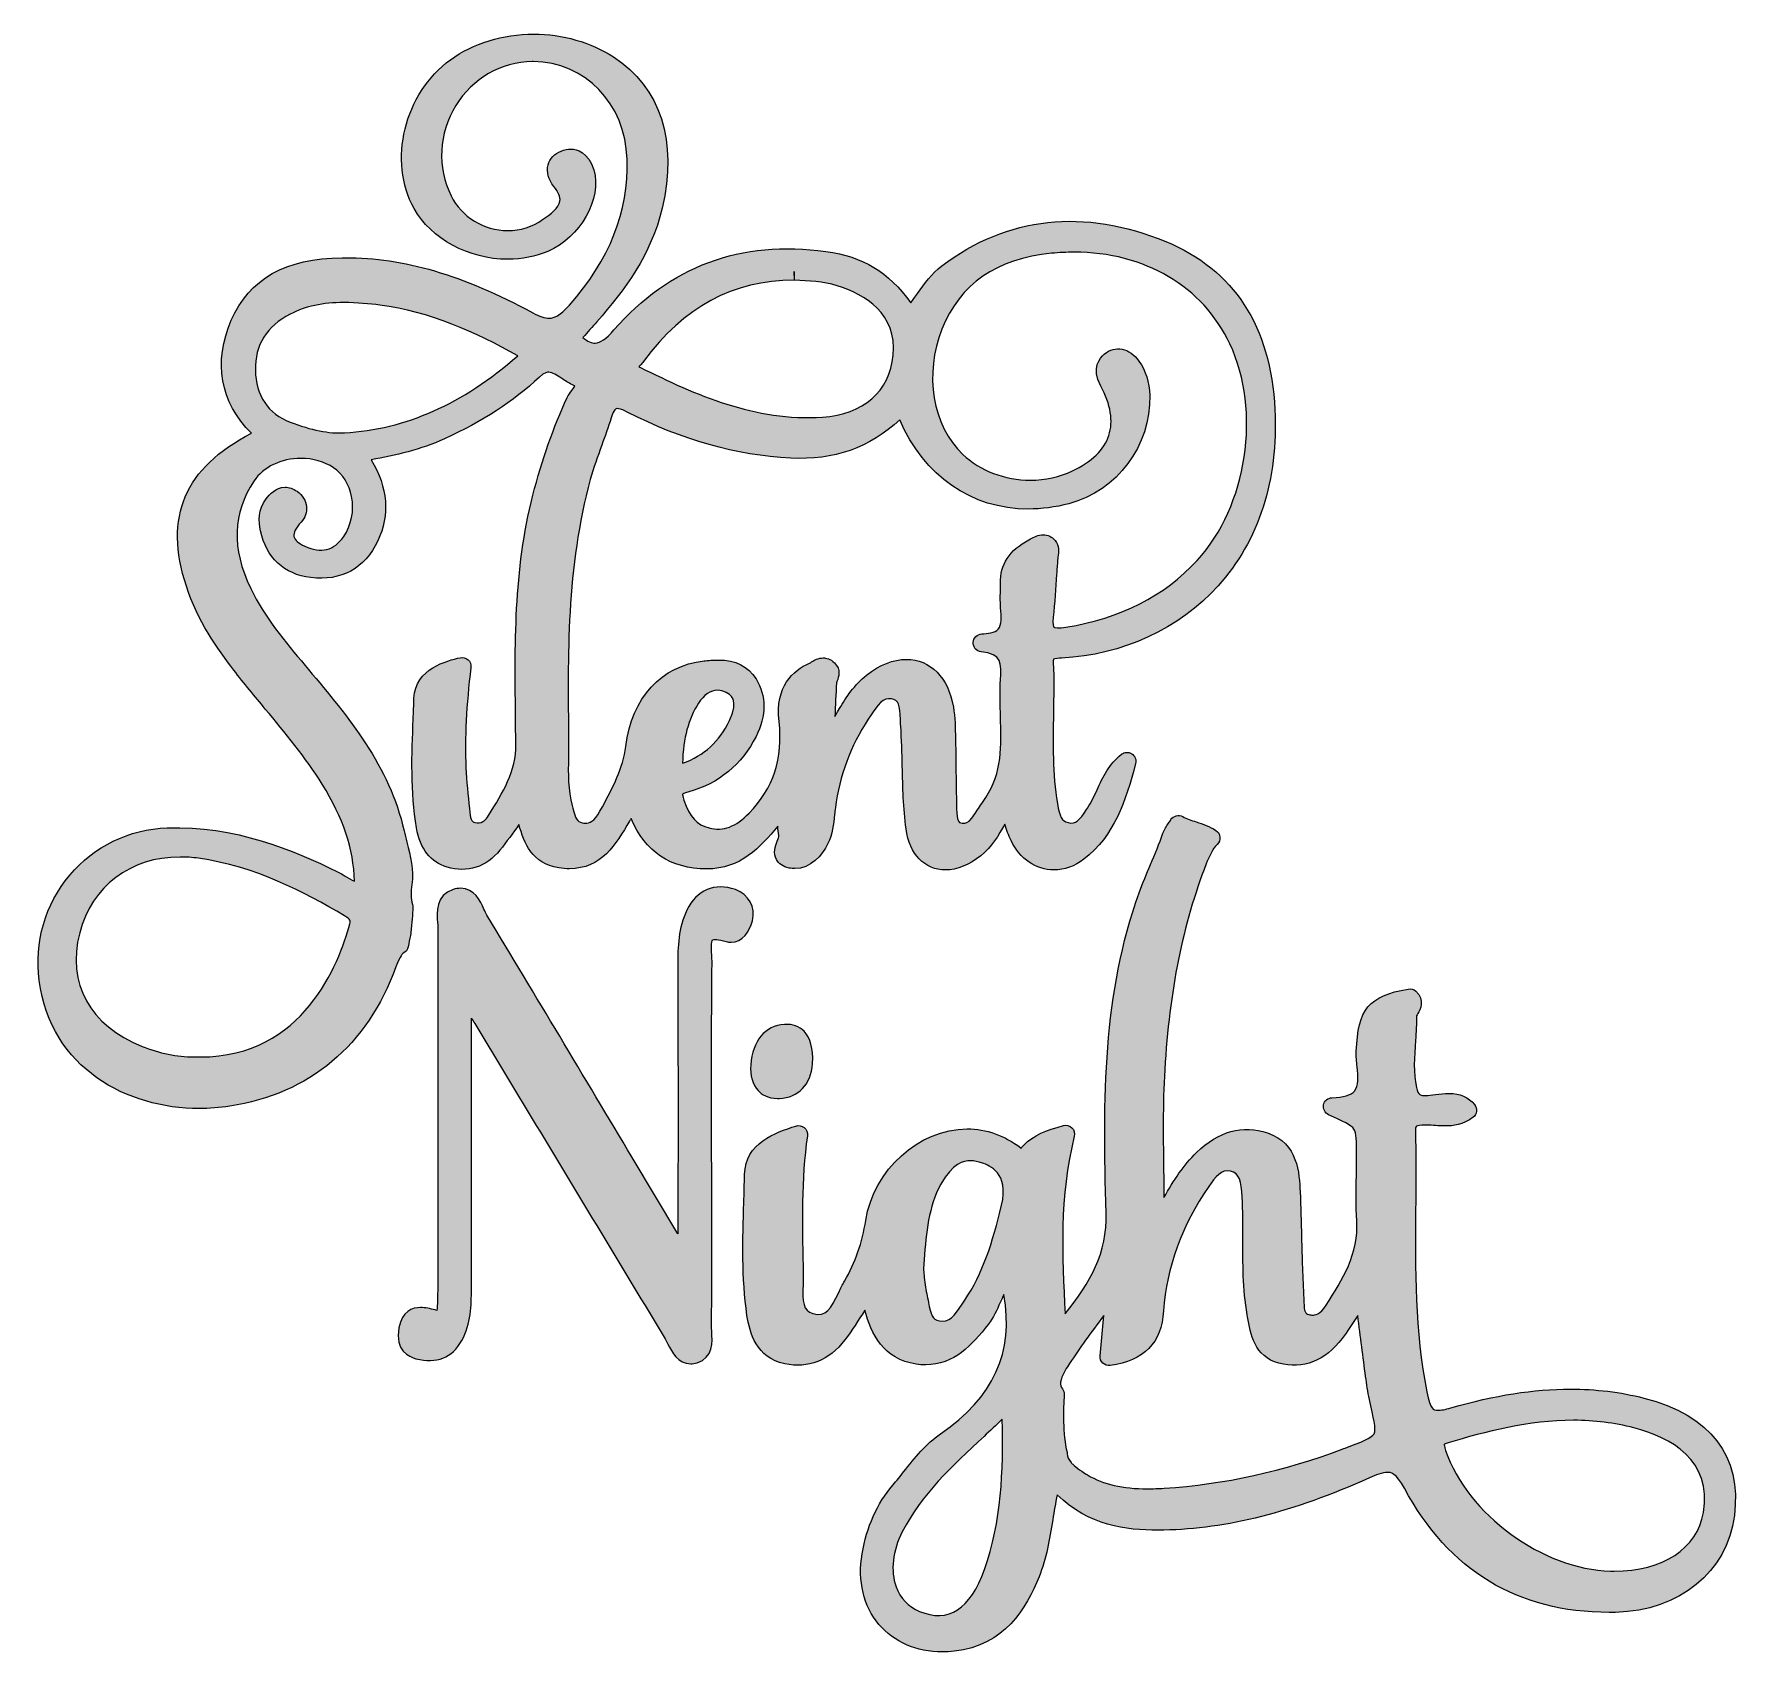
# Model space of a CAD drawing. Header units: inches. Extents: x 0.22 to 5.78, y -5.63 to -0.37.
import ezdxf

# ---------------------------------------------------------------- set-up
doc = ezdxf.new("R2010")
doc.units = ezdxf.units.IN
doc.header["$MEASUREMENT"] = 0
doc.layers.add('Layer 1', color=7, linetype='Continuous')

# ---------------------------------------------------------------- blocks, each defined once
blk = doc.blocks.new('block 2')
at = {"layer": 'Layer 1', "lineweight": 0}
for points, knots in [([(5.466, -4.8077), (5.3896, -4.7882), (5.309, -4.7784), (5.2265, -4.7784), (5.1075, -4.7784), (4.9802, -4.7984), (4.8373, -4.8396), (4.8192, -4.8449), (4.8047, -4.8475), (4.7943, -4.8475), (4.7943, -4.8475), (4.7942, -4.8475), (4.7942, -4.8475), (4.7795, -4.8475), (4.7715, -4.8474), (4.7594, -4.7877), (4.719, -4.5902), (4.7208, -4.3862), (4.7225, -4.1889), (4.7232, -4.1074), (4.7239, -4.023), (4.7217, -3.94), (4.7213, -3.9204), (4.7213, -3.92), (4.7534, -3.9188), (4.7534, -3.9188), (4.7597, -3.9187), (4.7597, -3.9187), (4.7687, -3.9187), (4.7778, -3.9193), (4.787, -3.92), (4.7978, -3.9208), (4.8088, -3.9215), (4.8197, -3.9215), (4.8427, -3.9215), (4.877, -3.9186), (4.9097, -3.8933), (4.9159, -3.8885), (4.9198, -3.8815), (4.9207, -3.8737), (4.9216, -3.8659), (4.9193, -3.8581), (4.9144, -3.8521), (4.8943, -3.8275), (4.8671, -3.8156), (4.8311, -3.8156), (4.8159, -3.8156), (4.8013, -3.8175), (4.7872, -3.8194), (4.7754, -3.821), (4.7641, -3.8226), (4.7546, -3.8226), (4.7394, -3.8226), (4.7306, -3.8213), (4.725, -3.7963), (4.7146, -3.7488), (4.7182, -3.6974), (4.722, -3.6429), (4.7239, -3.6159), (4.7259, -3.588), (4.7258, -3.5625), (4.7262, -3.5612), (4.7283, -3.5576), (4.7296, -3.5552), (4.7365, -3.5434), (4.7546, -3.512), (4.723, -3.4827), (4.7163, -3.4765), (4.7071, -3.4739), (4.6981, -3.4755), (4.5691, -3.4987), (4.5344, -3.5404), (4.5292, -3.6784), (4.5286, -3.6949), (4.5302, -3.712), (4.5318, -3.7285), (4.5349, -3.7608), (4.5379, -3.7913), (4.5235, -3.8077), (4.5119, -3.8209), (4.4872, -3.8283), (4.45, -3.8296), (4.4365, -3.83), (4.4252, -3.8397), (4.4226, -3.8529), (4.4199, -3.866), (4.4267, -3.8793), (4.4389, -3.8849), (4.4865, -3.9066), (4.5127, -3.9186), (4.5216, -3.9318), (4.5302, -3.9444), (4.5302, -3.9705), (4.5302, -4.0178), (4.5302, -4.0399), (4.5298, -4.062), (4.5295, -4.084), (4.5287, -4.132), (4.5279, -4.1816), (4.5309, -4.2308), (4.5377, -4.3371), (4.4837, -4.4224), (4.4314, -4.505), (4.4111, -4.5373), (4.393, -4.5373), (4.3871, -4.5373), (4.3832, -4.5373), (4.3791, -4.5367), (4.3749, -4.5356), (4.3627, -4.5324), (4.3595, -4.5274), (4.3587, -4.4953), (4.3585, -4.4911), (4.3584, -4.487), (4.3582, -4.4832), (4.3544, -4.4171), (4.3527, -4.3494), (4.351, -4.2839), (4.3497, -4.2344), (4.3485, -4.185), (4.3463, -4.1356), (4.3438, -4.0767), (4.3395, -3.978), (4.2403, -3.9442), (4.1595, -3.9166), (4.0805, -3.9383), (4.0093, -4.0079), (3.9661, -4.0497), (3.9348, -4.0979), (3.9028, -4.155), (3.9025, -4.1323), (3.9022, -4.1099), (3.902, -4.0878), (3.9004, -3.966), (3.8989, -3.8508), (3.9054, -3.7382), (3.9204, -3.4816), (3.9646, -3.2625), (4.0406, -3.0683), (4.0496, -3.0453), (4.0617, -3.0174), (4.0757, -3.0049), (4.0824, -2.9989), (4.086, -2.9901), (4.0853, -2.981), (4.0846, -2.972), (4.0797, -2.9638), (4.0721, -2.9589), (4.0522, -2.9461), (4.0299, -2.9387), (4.0082, -2.9314), (3.9919, -2.926), (3.9765, -2.9209), (3.9641, -2.914), (3.9507, -2.9066), (3.9338, -2.911), (3.9256, -2.924), (3.9232, -2.9278), (3.9206, -2.9316), (3.918, -2.9353), (3.9109, -2.9454), (3.9036, -2.9559), (3.8994, -2.968), (3.8879, -3.0022), (3.8733, -3.0366), (3.8592, -3.0698), (3.8465, -3.0999), (3.8334, -3.1309), (3.8221, -3.1624), (3.7039, -3.4904), (3.7035, -3.8288), (3.7145, -4.2054), (3.7184, -4.3355), (3.664, -4.4295), (3.5812, -4.5337), (3.5705, -4.3454), (3.5621, -4.1513), (3.611, -3.9553), (3.6135, -3.9453), (3.6105, -3.9348), (3.6032, -3.9276), (3.5959, -3.9204), (3.5853, -3.9176), (3.5753, -3.9203), (3.5184, -3.9356), (3.4791, -3.951), (3.4464, -3.9841), (3.4436, -3.9868), (3.4411, -3.9898), (3.4386, -3.9926), (3.4383, -3.993), (3.4379, -3.9934), (3.4376, -3.9938), (3.4372, -3.9936), (3.4369, -3.9933), (3.4365, -3.993), (3.3844, -3.9525), (3.324, -3.9311), (3.2619, -3.9311), (3.1056, -3.9311), (2.9574, -4.0649), (2.9316, -4.2295), (2.9208, -4.3002), (2.8976, -4.3664), (2.8626, -4.4265), (2.856, -4.4377), (2.85, -4.4505), (2.8438, -4.4636), (2.8184, -4.5175), (2.8022, -4.5447), (2.7597, -4.5325), (2.7279, -4.5234), (2.7254, -4.4951), (2.7274, -4.437), (2.7279, -4.4253), (2.7282, -4.4139), (2.728, -4.4035), (2.728, -4.4035), (2.7274, -4.3769), (2.7274, -4.3769), (2.7246, -4.2399), (2.7217, -4.0983), (2.7416, -3.9532), (2.7429, -3.9433), (2.7391, -3.9334), (2.7314, -3.927), (2.7237, -3.9206), (2.7133, -3.9186), (2.7038, -3.9217), (2.6381, -3.9433), (2.5389, -3.976), (2.5371, -4.0799), (2.5365, -4.1104), (2.5356, -4.141), (2.5346, -4.1715), (2.5309, -4.2915), (2.527, -4.4155), (2.545, -4.5383), (2.5537, -4.5964), (2.5759, -4.6761), (2.6678, -4.6962), (2.7437, -4.7127), (2.8135, -4.6849), (2.8636, -4.6184), (2.8871, -4.5873), (2.9074, -4.5554), (2.9289, -4.5216), (2.9496, -4.5982), (2.989, -4.6813), (3.0955, -4.6972), (3.1061, -4.6988), (3.1167, -4.6996), (3.1269, -4.6996), (3.2198, -4.6996), (3.2783, -4.6346), (3.3303, -4.5681), (3.3479, -4.5456), (3.359, -4.5206), (3.3697, -4.4965), (3.3737, -4.4876), (3.3775, -4.4788), (3.3816, -4.4705), (3.4154, -4.658), (3.3476, -4.8068), (3.1754, -4.924), (3.1278, -4.9565), (3.0912, -5.0026), (3.0558, -5.0472), (3.044, -5.0622), (3.0322, -5.0771), (3.02, -5.0914), (2.9683, -5.1519), (2.9346, -5.2271), (2.9198, -5.3148), (2.9049, -5.4036), (2.9244, -5.4852), (2.9748, -5.5448), (3.0235, -5.6024), (3.0969, -5.6342), (3.1813, -5.6342), (3.194, -5.6342), (3.207, -5.6335), (3.22, -5.632), (3.3851, -5.6139), (3.4542, -5.4929), (3.496, -5.3896), (3.5203, -5.3297), (3.5303, -5.2686), (3.5408, -5.2039), (3.5451, -5.1772), (3.5495, -5.1499), (3.5551, -5.1223), (3.6572, -5.2237), (3.7817, -5.238), (3.8823, -5.238), (3.8889, -5.238), (3.8956, -5.2379), (3.9024, -5.2378), (4.1082, -5.234), (4.321, -5.1799), (4.572, -5.0677), (4.5919, -5.0588), (4.6145, -5.0497), (4.6308, -5.0497), (4.6403, -5.0497), (4.658, -5.0497), (4.686, -5.1015), (4.8305, -5.3697), (5.0549, -5.5058), (5.3529, -5.5058), (5.3597, -5.5058), (5.3665, -5.5057), (5.3735, -5.5056), (5.582, -5.5009), (5.7375, -5.3743), (5.7604, -5.1906), (5.7848, -4.9958), (5.683, -4.8634), (5.466, -4.8077)], [0, 0, 0, 0, 1, 1, 1, 2, 2, 2, 3, 3, 3, 4, 4, 4, 5, 5, 5, 6, 6, 6, 7, 7, 7, 8, 8, 8, 9, 9, 9, 10, 10, 10, 11, 11, 11, 12, 12, 12, 13, 13, 13, 14, 14, 14, 15, 15, 15, 16, 16, 16, 17, 17, 17, 18, 18, 18, 19, 19, 19, 20, 20, 20, 21, 21, 21, 22, 22, 22, 23, 23, 23, 24, 24, 24, 25, 25, 25, 26, 26, 26, 27, 27, 27, 28, 28, 28, 29, 29, 29, 30, 30, 30, 31, 31, 31, 32, 32, 32, 33, 33, 33, 34, 34, 34, 35, 35, 35, 36, 36, 36, 37, 37, 37, 38, 38, 38, 39, 39, 39, 40, 40, 40, 41, 41, 41, 42, 42, 42, 43, 43, 43, 44, 44, 44, 45, 45, 45, 46, 46, 46, 47, 47, 47, 48, 48, 48, 49, 49, 49, 50, 50, 50, 51, 51, 51, 52, 52, 52, 53, 53, 53, 54, 54, 54, 55, 55, 55, 56, 56, 56, 57, 57, 57, 58, 58, 58, 59, 59, 59, 60, 60, 60, 61, 61, 61, 62, 62, 62, 63, 63, 63, 64, 64, 64, 65, 65, 65, 66, 66, 66, 67, 67, 67, 68, 68, 68, 69, 69, 69, 70, 70, 70, 71, 71, 71, 72, 72, 72, 73, 73, 73, 74, 74, 74, 75, 75, 75, 76, 76, 76, 77, 77, 77, 78, 78, 78, 79, 79, 79, 80, 80, 80, 81, 81, 81, 82, 82, 82, 83, 83, 83, 84, 84, 84, 85, 85, 85, 86, 86, 86, 87, 87, 87, 88, 88, 88, 89, 89, 89, 90, 90, 90, 91, 91, 91, 92, 92, 92, 93, 93, 93, 94, 94, 94, 95, 95, 95, 96, 96, 96, 97, 97, 97, 98, 98, 98, 99, 99, 99, 100, 100, 100, 101, 101, 101, 102, 102, 102, 103, 103, 103, 104, 104, 104, 105, 105, 105, 106, 106, 106, 106]), ([(3.374, -4.1793), (3.3446, -4.3021), (3.313, -4.4019), (3.2539, -4.4893), (3.2539, -4.4893), (3.2454, -4.5021), (3.2454, -4.5021), (3.2203, -4.5404), (3.2025, -4.5631), (3.1715, -4.5567), (3.1483, -4.552), (3.1433, -4.5363), (3.1359, -4.496), (3.1342, -4.4864), (3.1324, -4.4769), (3.1302, -4.4683), (3.1254, -4.4489), (3.1234, -4.4281), (3.1216, -4.408), (3.1209, -4.4002), (3.1201, -4.3926), (3.1193, -4.3854), (3.1193, -4.3854), (3.1217, -4.3563), (3.1217, -4.3563), (3.129, -4.268), (3.1359, -4.1847), (3.1762, -4.1113), (3.2141, -4.0428), (3.2495, -4.0349), (3.273, -4.0349), (3.2849, -4.0349), (3.298, -4.0375), (3.3118, -4.0424), (3.3334, -4.0503), (3.3993, -4.0744), (3.374, -4.1793)], [0, 0, 0, 0, 1, 1, 1, 2, 2, 2, 3, 3, 3, 4, 4, 4, 5, 5, 5, 6, 6, 6, 7, 7, 7, 8, 8, 8, 9, 9, 9, 10, 10, 10, 11, 11, 11, 12, 12, 12, 12]), ([(4.5873, -4.9238), (4.5802, -4.9378), (4.5453, -4.9509), (4.4926, -4.9709), (4.4926, -4.9709), (4.489, -4.9722), (4.489, -4.9722), (4.2906, -5.0465), (4.099, -5.0888), (3.9033, -5.1014), (3.8851, -5.1025), (3.867, -5.1032), (3.849, -5.1032), (3.7683, -5.1032), (3.7064, -5.0889), (3.654, -5.0581), (3.6476, -5.0544), (3.6417, -5.0505), (3.6349, -5.0461), (3.6256, -5.0399), (3.6177, -5.0338), (3.6108, -5.0275), (3.609, -5.026), (3.6072, -5.0242), (3.6043, -5.0214), (3.603, -5.0202), (3.6016, -5.0189), (3.6002, -5.0171), (3.5923, -5.0073), (3.5885, -4.9986), (3.5881, -4.9896), (3.588, -4.9876), (3.5877, -4.9856), (3.5873, -4.9837), (3.5729, -4.9265), (3.5752, -4.8419), (3.5779, -4.7966), (3.5783, -4.7898), (3.5763, -4.7831), (3.5722, -4.7776), (3.5636, -4.766), (3.5619, -4.7513), (3.5816, -4.7174), (3.5859, -4.7099), (3.5906, -4.7028), (3.5954, -4.6954), (3.6284, -4.6441), (3.6649, -4.5949), (3.7071, -4.5386), (3.7071, -4.5386), (3.6949, -4.6702), (3.6949, -4.6702), (3.6941, -4.679), (3.6974, -4.6877), (3.7038, -4.6939), (3.7102, -4.7), (3.7192, -4.7027), (3.7279, -4.7015), (3.839, -4.6853), (3.8943, -4.6288), (3.9017, -4.5237), (3.9112, -4.3824), (3.9607, -4.2461), (4.049, -4.1184), (4.0695, -4.0888), (4.091, -4.0611), (4.1194, -4.0686), (4.1492, -4.0764), (4.1551, -4.1001), (4.1578, -4.1538), (4.16, -4.1975), (4.1599, -4.2424), (4.1598, -4.2858), (4.1595, -4.3677), (4.1593, -4.4525), (4.1741, -4.5366), (4.1741, -4.5366), (4.1752, -4.5435), (4.1752, -4.5435), (4.1844, -4.598), (4.197, -4.6727), (4.2773, -4.6943), (4.3556, -4.7149), (4.4292, -4.6863), (4.483, -4.614), (4.5005, -4.5908), (4.5164, -4.5662), (4.5341, -4.5384), (4.5431, -4.6094), (4.5512, -4.6734), (4.5596, -4.7379), (4.5629, -4.762), (4.5663, -4.787), (4.5718, -4.8124), (4.5856, -4.8707), (4.5946, -4.9092), (4.5873, -4.9238)], [0, 0, 0, 0, 1, 1, 1, 2, 2, 2, 3, 3, 3, 4, 4, 4, 5, 5, 5, 6, 6, 6, 7, 7, 7, 8, 8, 8, 9, 9, 9, 10, 10, 10, 11, 11, 11, 12, 12, 12, 13, 13, 13, 14, 14, 14, 15, 15, 15, 16, 16, 16, 17, 17, 17, 18, 18, 18, 19, 19, 19, 20, 20, 20, 21, 21, 21, 22, 22, 22, 23, 23, 23, 24, 24, 24, 25, 25, 25, 26, 26, 26, 27, 27, 27, 28, 28, 28, 29, 29, 29, 30, 30, 30, 31, 31, 31, 32, 32, 32, 32]), ([(3.3185, -5.3656), (3.272, -5.4958), (3.2012, -5.5416), (3.1063, -5.5023), (3.0705, -5.4874), (3.0443, -5.4597), (3.0307, -5.4222), (3.0117, -5.3702), (3.019, -5.3051), (3.0507, -5.2435), (3.1134, -5.1215), (3.2123, -5.0296), (3.317, -4.9324), (3.3365, -4.9143), (3.3564, -4.8958), (3.3763, -4.8768), (3.3801, -5.046), (3.374, -5.2105), (3.3185, -5.3656)], [0, 0, 0, 0, 1, 1, 1, 2, 2, 2, 3, 3, 3, 4, 4, 4, 5, 5, 5, 6, 6, 6, 6]), ([(5.6595, -5.1808), (5.6394, -5.2983), (5.528, -5.3712), (5.3688, -5.3712), (5.3688, -5.3712), (5.3573, -5.3711), (5.3573, -5.3711), (5.1364, -5.3661), (4.8904, -5.1862), (4.8201, -4.9782), (4.8155, -4.9644), (4.8155, -4.9592), (4.815, -4.9591), (4.8158, -4.9585), (4.819, -4.9563), (4.8281, -4.9535), (4.9486, -4.9172), (5.0913, -4.8801), (5.2366, -4.8801), (5.3056, -4.8801), (5.3698, -4.8882), (5.4331, -4.9047), (5.5527, -4.9359), (5.689, -5.0091), (5.6595, -5.1808)], [0, 0, 0, 0, 1, 1, 1, 2, 2, 2, 3, 3, 3, 4, 4, 4, 5, 5, 5, 6, 6, 6, 7, 7, 7, 8, 8, 8, 8])]:
    blk.add_open_spline(points, degree=3, knots=knots, dxfattribs=at)

msp = doc.modelspace()

# ---------------------------------------------------------------- hatches: boundary and pattern name
at = {"layer": 'Layer 1', "true_color": 0xed2024}
h = msp.add_hatch(color=240, dxfattribs=at)
h.dxf.hatch_style = 2
edge = h.paths.add_edge_path()
edge.add_spline(control_points=[(4.2641, -1.5881), (4.2502, -1.3165), (4.1306, -1.1325), (3.9087, -1.0412), (3.6424, -0.9317), (3.3936, -0.9587), (3.1792, -1.1205), (3.1457, -1.1458), (3.1227, -1.1785), (3.1005, -1.2102), (3.093, -1.2209), (3.0857, -1.2313), (3.0782, -1.2412), (3.0045, -1.1386), (2.9242, -1.0907), (2.8018, -1.0735), (2.5264, -1.0349), (2.2917, -1.1219), (2.1117, -1.3292), (2.0867, -1.3581), (2.0666, -1.3721), (2.0503, -1.3721), (2.0395, -1.3721), (2.0265, -1.3663), (2.0103, -1.3541), (2.0103, -1.3541), (2.0108, -1.3536), (2.0108, -1.3536), (2.0261, -1.3366), (2.0414, -1.3195), (2.0564, -1.3022), (2.1459, -1.1993), (2.2335, -1.0832), (2.2688, -0.9326), (2.3199, -0.7148), (2.2635, -0.5399), (2.1101, -0.4399), (2.0369, -0.3921), (1.9446, -0.3658), (1.8504, -0.3658), (1.7497, -0.3658), (1.6534, -0.3954), (1.5792, -0.4492), (1.4292, -0.558), (1.3749, -0.7799), (1.4608, -0.9337), (1.516, -1.0326), (1.6387, -1.099), (1.7662, -1.099), (1.8124, -1.099), (1.8561, -1.0904), (1.8961, -1.0736), (2.0018, -1.0291), (2.0746, -0.9), (2.046, -0.808), (2.0277, -0.7489), (1.9913, -0.7401), (1.9713, -0.7401), (1.9612, -0.7401), (1.9507, -0.7422), (1.9399, -0.7465), (1.9179, -0.7552), (1.9028, -0.7713), (1.8975, -0.7918), (1.8916, -0.8144), (1.8983, -0.8405), (1.9155, -0.8615), (1.9309, -0.8802), (1.9377, -0.8964), (1.9359, -0.9094), (1.9328, -0.9313), (1.9052, -0.9521), (1.8796, -0.9699), (1.8461, -0.9933), (1.8067, -1.0056), (1.7656, -1.0056), (1.6877, -1.0056), (1.6155, -0.9613), (1.5817, -0.8928), (1.5354, -0.7992), (1.541, -0.6892), (1.5967, -0.5986), (1.6512, -0.5099), (1.7443, -0.4562), (1.8456, -0.4552), (1.8456, -0.4552), (1.8488, -0.4552), (1.8488, -0.4552), (2.0177, -0.4552), (2.1491, -0.5919), (2.1545, -0.7731), (2.1596, -0.9452), (2.0981, -1.1006), (1.9665, -1.2482), (1.9351, -1.2835), (1.9174, -1.2907), (1.9007, -1.2908), (1.8866, -1.2908), (1.8692, -1.2851), (1.8474, -1.2733), (1.6168, -1.1491), (1.4285, -1.0938), (1.2368, -1.0938), (1.2368, -1.0938), (1.2269, -1.0938), (1.2269, -1.0938), (1.0424, -1.0958), (0.9243, -1.1624), (0.8657, -1.2976), (0.8064, -1.4346), (0.8298, -1.5639), (0.9312, -1.6658), (0.7131, -1.7783), (0.6457, -1.9375), (0.7192, -2.1637), (0.7553, -2.2749), (0.8208, -2.3682), (0.8738, -2.4371), (0.907, -2.4802), (0.9423, -2.5226), (0.9763, -2.5636), (1.0409, -2.6412), (1.1077, -2.7216), (1.1616, -2.8084), (1.23, -2.9186), (1.2639, -3.0198), (1.2669, -3.1241), (1.2567, -3.1202), (1.247, -3.1143), (1.2366, -3.1079), (1.2283, -3.1028), (1.2201, -3.0979), (1.2116, -3.0937), (1.069, -3.0233), (0.8752, -2.9423), (0.6573, -2.9507), (0.5322, -2.9555), (0.4192, -3.0103), (0.3394, -3.105), (0.2599, -3.1992), (0.2236, -3.3241), (0.2399, -3.4476), (0.2779, -3.7358), (0.5289, -3.8648), (0.7608, -3.8648), (0.7941, -3.8648), (0.8276, -3.8622), (0.8604, -3.8572), (1.1207, -3.8171), (1.3079, -3.6602), (1.4019, -3.4034), (1.4158, -3.3654), (1.4243, -3.3598), (1.4252, -3.3593), (1.4339, -3.3554), (1.4402, -3.3474), (1.4418, -3.338), (1.444, -3.3257), (1.4463, -3.3133), (1.4493, -3.3012), (1.4496, -3.2998), (1.4499, -3.2985), (1.45, -3.2971), (1.45, -3.2971), (1.4503, -3.2926), (1.4503, -3.2926), (1.4539, -3.2594), (1.4559, -3.2336), (1.4569, -3.2091), (1.457, -3.2061), (1.4566, -3.2031), (1.4558, -3.2003), (1.4505, -3.181), (1.4498, -3.1596), (1.4538, -3.1349), (1.4612, -3.089), (1.4491, -3.0423), (1.4374, -2.9971), (1.4342, -2.9848), (1.431, -2.9725), (1.4283, -2.9604), (1.3811, -2.7492), (1.247, -2.5896), (1.1172, -2.4352), (1.1172, -2.4352), (1.1059, -2.4218), (1.1059, -2.4218), (1.0411, -2.3445), (0.974, -2.2647), (0.9288, -2.1709), (0.8659, -2.0406), (0.8695, -1.9261), (0.9397, -1.8209), (0.97, -1.7756), (1.0284, -1.7474), (1.0923, -1.7474), (1.1313, -1.7474), (1.1691, -1.7583), (1.1986, -1.778), (1.2287, -1.7982), (1.2496, -1.8315), (1.2574, -1.8719), (1.2663, -1.9176), (1.2569, -1.9649), (1.2316, -2.0019), (1.2002, -2.048), (1.1579, -2.0577), (1.1047, -2.0334), (1.0843, -2.0241), (1.0718, -2.013), (1.0697, -2.0022), (1.0673, -1.9905), (1.0757, -1.9736), (1.0932, -1.9548), (1.1063, -1.9408), (1.1124, -1.923), (1.1106, -1.9047), (1.1085, -1.8852), (1.0976, -1.8674), (1.0798, -1.8547), (1.0669, -1.8456), (1.0537, -1.841), (1.0405, -1.841), (1.0098, -1.841), (0.9905, -1.8651), (0.9789, -1.8794), (0.9514, -1.9135), (0.955, -1.953), (0.9612, -1.9835), (0.9791, -2.0708), (1.037, -2.1248), (1.1242, -2.1356), (1.2238, -2.1481), (1.3006, -2.1059), (1.3426, -2.0162), (1.3828, -1.9303), (1.3758, -1.8436), (1.3211, -1.752), (1.4004, -1.7381), (1.4824, -1.7189), (1.5598, -1.6838), (1.6828, -1.628), (1.784, -1.5622), (1.8693, -1.4826), (1.8862, -1.4668), (1.8961, -1.4668), (1.8994, -1.4668), (1.9118, -1.4668), (1.9263, -1.4766), (1.9417, -1.4869), (1.9525, -1.4942), (1.9638, -1.5018), (1.9764, -1.5074), (1.9803, -1.5092), (1.9829, -1.5107), (1.9845, -1.5119), (1.9822, -1.516), (1.9777, -1.5219), (1.9747, -1.5259), (1.9692, -1.5332), (1.9634, -1.5408), (1.9595, -1.5493), (1.9143, -1.6471), (1.8777, -1.7512), (1.8477, -1.8677), (1.785, -2.1112), (1.7883, -2.3613), (1.7915, -2.6032), (1.7915, -2.6032), (1.7924, -2.6778), (1.7924, -2.6778), (1.7933, -2.7664), (1.7497, -2.8362), (1.7034, -2.91), (1.7034, -2.91), (1.6995, -2.9162), (1.6995, -2.9162), (1.6931, -2.9264), (1.6793, -2.9384), (1.6588, -2.9331), (1.6506, -2.931), (1.6453, -2.9278), (1.6425, -2.9007), (1.6425, -2.9007), (1.6411, -2.8878), (1.6411, -2.8878), (1.6365, -2.8442), (1.6317, -2.7991), (1.6299, -2.7551), (1.6257, -2.6563), (1.6308, -2.5525), (1.646, -2.4282), (1.6472, -2.4188), (1.6437, -2.4094), (1.6366, -2.4031), (1.6295, -2.3968), (1.6198, -2.3943), (1.6105, -2.3965), (1.5703, -2.4061), (1.4636, -2.4316), (1.4605, -2.5285), (1.4598, -2.5511), (1.4589, -2.5738), (1.458, -2.5964), (1.4534, -2.7123), (1.4486, -2.8321), (1.4689, -2.9509), (1.4806, -3.0197), (1.5141, -3.0627), (1.5684, -3.0789), (1.634, -3.0984), (1.6967, -3.078), (1.7405, -3.0233), (1.7623, -2.9961), (1.7827, -2.9676), (1.8025, -2.9396), (1.8188, -3.0013), (1.8453, -3.0674), (1.9318, -3.081), (1.9438, -3.0829), (1.9556, -3.0838), (1.9667, -3.0838), (2.0712, -3.0838), (2.1177, -3.0049), (2.1627, -2.9286), (2.1643, -2.9258), (2.166, -2.923), (2.1677, -2.9201), (2.2135, -3.0287), (2.2959, -3.0839), (2.4139, -3.0844), (2.5242, -3.0844), (2.5871, -3.0156), (2.6455, -2.9448), (2.6459, -2.9552), (2.6469, -2.9652), (2.649, -2.9752), (2.6492, -2.9785), (2.6457, -2.988), (2.6436, -2.9937), (2.6376, -3.0102), (2.6292, -3.0329), (2.6409, -3.0542), (2.6485, -3.068), (2.6625, -3.0772), (2.6824, -3.0815), (2.6885, -3.0828), (2.6947, -3.0835), (2.7009, -3.0835), (2.7514, -3.0835), (2.7897, -3.0414), (2.8088, -3.002), (2.8233, -2.972), (2.8268, -2.939), (2.8302, -2.9071), (2.831, -2.8997), (2.8318, -2.8922), (2.8327, -2.8849), (2.8459, -2.7813), (2.8821, -2.6844), (2.9401, -2.5968), (2.9401, -2.5968), (2.9472, -2.5859), (2.9472, -2.5859), (2.9715, -2.5484), (2.9881, -2.5256), (3.0154, -2.5307), (3.039, -2.5351), (3.0432, -2.5506), (3.0446, -2.598), (3.0448, -2.6054), (3.045, -2.6126), (3.0455, -2.6195), (3.0486, -2.6628), (3.0497, -2.7074), (3.0507, -2.7505), (3.0522, -2.8174), (3.0539, -2.8865), (3.063, -2.9544), (3.0742, -3.0367), (3.1234, -3.0878), (3.1916, -3.0878), (3.2293, -3.0878), (3.2692, -3.0717), (3.3069, -3.0413), (3.3427, -3.0126), (3.3639, -2.975), (3.3844, -2.9385), (3.3903, -2.9571), (3.3966, -2.975), (3.405, -2.9924), (3.4337, -3.0522), (3.4859, -3.0878), (3.5447, -3.0878), (3.5785, -3.0878), (3.612, -3.0758), (3.6417, -3.0529), (3.7418, -2.9758), (3.7774, -2.866), (3.8105, -2.7411), (3.8137, -2.7291), (3.8088, -2.7163), (3.7984, -2.7095), (3.788, -2.7026), (3.7744, -2.7032), (3.7646, -2.7109), (3.7233, -2.7432), (3.704, -2.7856), (3.6853, -2.8265), (3.6755, -2.848), (3.6662, -2.8682), (3.6542, -2.8862), (3.6542, -2.8862), (3.6511, -2.8908), (3.6511, -2.8908), (3.6274, -2.9263), (3.6163, -2.9393), (3.5911, -2.9337), (3.5692, -2.9287), (3.5635, -2.9145), (3.5561, -2.8714), (3.5398, -2.7747), (3.5414, -2.6747), (3.543, -2.5779), (3.5439, -2.5236), (3.5448, -2.4675), (3.5426, -2.412), (3.5423, -2.4044), (3.5435, -2.4015), (3.5434, -2.4014), (3.5469, -2.399), (3.5614, -2.3983), (3.5692, -2.3979), (3.7671, -2.3881), (3.9529, -2.3023), (4.0791, -2.1627), (4.2119, -2.0158), (4.2759, -1.8171), (4.2641, -1.5881)], knot_values=[0, 0, 0, 0, 1, 1, 1, 2, 2, 2, 3, 3, 3, 4, 4, 4, 5, 5, 5, 6, 6, 6, 7, 7, 7, 8, 8, 8, 9, 9, 9, 10, 10, 10, 11, 11, 11, 12, 12, 12, 13, 13, 13, 14, 14, 14, 15, 15, 15, 16, 16, 16, 17, 17, 17, 18, 18, 18, 19, 19, 19, 20, 20, 20, 21, 21, 21, 22, 22, 22, 23, 23, 23, 24, 24, 24, 25, 25, 25, 26, 26, 26, 27, 27, 27, 28, 28, 28, 29, 29, 29, 30, 30, 30, 31, 31, 31, 32, 32, 32, 33, 33, 33, 34, 34, 34, 35, 35, 35, 36, 36, 36, 37, 37, 37, 38, 38, 38, 39, 39, 39, 40, 40, 40, 41, 41, 41, 42, 42, 42, 43, 43, 43, 44, 44, 44, 45, 45, 45, 46, 46, 46, 47, 47, 47, 48, 48, 48, 49, 49, 49, 50, 50, 50, 51, 51, 51, 52, 52, 52, 53, 53, 53, 54, 54, 54, 55, 55, 55, 56, 56, 56, 57, 57, 57, 58, 58, 58, 59, 59, 59, 60, 60, 60, 61, 61, 61, 62, 62, 62, 63, 63, 63, 64, 64, 64, 65, 65, 65, 66, 66, 66, 67, 67, 67, 68, 68, 68, 69, 69, 69, 70, 70, 70, 71, 71, 71, 72, 72, 72, 73, 73, 73, 74, 74, 74, 75, 75, 75, 76, 76, 76, 77, 77, 77, 78, 78, 78, 79, 79, 79, 80, 80, 80, 81, 81, 81, 82, 82, 82, 83, 83, 83, 84, 84, 84, 85, 85, 85, 86, 86, 86, 87, 87, 87, 88, 88, 88, 89, 89, 89, 90, 90, 90, 91, 91, 91, 92, 92, 92, 93, 93, 93, 94, 94, 94, 95, 95, 95, 96, 96, 96, 97, 97, 97, 98, 98, 98, 99, 99, 99, 100, 100, 100, 101, 101, 101, 102, 102, 102, 103, 103, 103, 104, 104, 104, 105, 105, 105, 106, 106, 106, 107, 107, 107, 108, 108, 108, 109, 109, 109, 110, 110, 110, 111, 111, 111, 112, 112, 112, 113, 113, 113, 114, 114, 114, 115, 115, 115, 116, 116, 116, 117, 117, 117, 118, 118, 118, 119, 119, 119, 120, 120, 120, 121, 121, 121, 122, 122, 122, 123, 123, 123, 124, 124, 124, 125, 125, 125, 126, 126, 126, 127, 127, 127, 128, 128, 128, 129, 129, 129, 130, 130, 130, 131, 131, 131, 132, 132, 132, 133, 133, 133, 134, 134, 134, 135, 135, 135, 136, 136, 136, 137, 137, 137, 138, 138, 138, 139, 139, 139, 140, 140, 140, 141, 141, 141, 142, 142, 142, 143, 143, 143, 144, 144, 144, 145, 145, 145, 146, 146, 146, 146], degree=3, periodic=1)
edge = h.paths.add_edge_path()
edge.add_spline(control_points=[(1.2514, -3.2628), (1.2166, -3.3933), (1.0996, -3.6968), (0.7654, -3.6968), (0.7609, -3.6968), (0.7564, -3.6968), (0.7518, -3.6967), (0.7516, -3.6967), (0.7514, -3.6967), (0.7511, -3.6967), (0.7509, -3.6967), (0.7507, -3.6967), (0.7504, -3.6967), (0.7504, -3.6967), (0.7425, -3.6968), (0.7425, -3.6968), (0.6903, -3.6968), (0.6308, -3.6846), (0.575, -3.6624), (0.4049, -3.5948), (0.329, -3.4567), (0.3719, -3.2928), (0.4119, -3.1403), (0.5371, -3.0456), (0.6987, -3.0456), (0.7183, -3.0456), (0.7385, -3.047), (0.7586, -3.0498), (0.9427, -3.0755), (1.1022, -3.159), (1.2339, -3.2372), (1.2549, -3.2497), (1.254, -3.253), (1.2514, -3.2628)], knot_values=[0, 0, 0, 0, 1, 1, 1, 2, 2, 2, 3, 3, 3, 4, 4, 4, 5, 5, 5, 6, 6, 6, 7, 7, 7, 8, 8, 8, 9, 9, 9, 10, 10, 10, 11, 11, 11, 11], degree=3, periodic=1)
edge = h.paths.add_edge_path()
edge.add_spline(control_points=[(1.2344, -1.6643), (1.1838, -1.6672), (1.1256, -1.6554), (1.0574, -1.6295), (0.9858, -1.6024), (0.9455, -1.5422), (0.9441, -1.4602), (0.9426, -1.3782), (0.9806, -1.3169), (1.057, -1.2778), (1.1076, -1.2518), (1.1635, -1.2398), (1.2327, -1.2398), (1.2744, -1.2398), (1.3168, -1.2443), (1.349, -1.2483), (1.5123, -1.2684), (1.6613, -1.3376), (1.7986, -1.4132), (1.6183, -1.5706), (1.4334, -1.6529), (1.2344, -1.6643)], knot_values=[0, 0, 0, 0, 1, 1, 1, 2, 2, 2, 3, 3, 3, 4, 4, 4, 5, 5, 5, 6, 6, 6, 7, 7, 7, 7], degree=3, periodic=1)
edge = h.paths.add_edge_path()
edge.add_spline(control_points=[(2.1973, -1.4444), (2.2012, -1.4401), (2.2051, -1.4358), (2.2082, -1.4316), (2.3388, -1.2538), (2.4992, -1.1674), (2.6985, -1.1674), (2.6985, -1.1674), (2.6985, -1.1385), (2.6985, -1.1385), (2.6985, -1.1385), (2.6985, -1.1385), (2.6985, -1.1385), (2.6985, -1.1385), (2.7002, -1.1674), (2.7002, -1.1674), (2.7451, -1.1686), (2.7927, -1.1709), (2.8388, -1.1853), (2.9293, -1.2136), (3.0345, -1.2758), (3.0212, -1.4115), (3.0097, -1.5293), (2.9236, -1.6047), (2.791, -1.6132), (2.5721, -1.6274), (2.3776, -1.5405), (2.198, -1.4513), (2.1961, -1.4504), (2.1946, -1.4496), (2.1933, -1.4488), (2.1947, -1.4473), (2.1961, -1.4457), (2.1973, -1.4444)], knot_values=[0, 0, 0, 0, 1, 1, 1, 2, 2, 2, 3, 3, 3, 4, 4, 4, 5, 5, 5, 6, 6, 6, 7, 7, 7, 8, 8, 8, 9, 9, 9, 10, 10, 10, 11, 11, 11, 11], degree=3, periodic=1)
edge = h.paths.add_edge_path()
edge.add_spline(control_points=[(4.0112, -2.0795), (3.903, -2.1967), (3.763, -2.268), (3.5832, -2.2974), (3.5606, -2.3011), (3.5464, -2.2988), (3.5442, -2.2963), (3.5436, -2.2957), (3.5387, -2.2894), (3.5419, -2.2642), (3.5476, -2.2177), (3.5505, -2.1707), (3.5534, -2.1251), (3.5544, -2.1095), (3.5554, -2.094), (3.5565, -2.0784), (3.5567, -2.0754), (3.5571, -2.0722), (3.5575, -2.0689), (3.5596, -2.052), (3.5623, -2.031), (3.5486, -2.0147), (3.5384, -2.0025), (3.525, -1.9961), (3.5099, -1.9961), (3.4934, -1.9961), (3.4791, -2.004), (3.4686, -2.0098), (3.4686, -2.0098), (3.4633, -2.0127), (3.4633, -2.0127), (3.3998, -2.0456), (3.3685, -2.0934), (3.3703, -2.1548), (3.3705, -2.1647), (3.3703, -2.1746), (3.3702, -2.1845), (3.3699, -2.1993), (3.3696, -2.2147), (3.3707, -2.2304), (3.3707, -2.2304), (3.371, -2.2344), (3.371, -2.2344), (3.3731, -2.2631), (3.3751, -2.2902), (3.3634, -2.3033), (3.3527, -2.3153), (3.3281, -2.3186), (3.3094, -2.3193), (3.2943, -2.3199), (3.2821, -2.332), (3.2816, -2.3471), (3.281, -2.3623), (3.2922, -2.3753), (3.3072, -2.3771), (3.3756, -2.3849), (3.3739, -2.4134), (3.3705, -2.4702), (3.3705, -2.4702), (3.37, -2.4792), (3.37, -2.4792), (3.368, -2.5155), (3.3693, -2.5522), (3.3705, -2.5878), (3.3737, -2.6823), (3.3767, -2.7716), (3.3223, -2.8519), (3.3167, -2.8603), (3.3111, -2.8688), (3.3055, -2.8772), (3.2961, -2.8916), (3.2867, -2.9059), (3.2766, -2.9199), (3.2655, -2.9354), (3.2541, -2.9354), (3.2504, -2.9354), (3.2477, -2.9354), (3.2448, -2.935), (3.2418, -2.9344), (3.2361, -2.9331), (3.2296, -2.9317), (3.2284, -2.9035), (3.2264, -2.8588), (3.226, -2.8129), (3.2256, -2.7685), (3.2253, -2.7395), (3.2251, -2.7105), (3.2244, -2.6814), (3.2244, -2.6814), (3.224, -2.6595), (3.224, -2.6595), (3.2234, -2.626), (3.2228, -2.5914), (3.2171, -2.5571), (3.2011, -2.4614), (3.1424, -2.4019), (3.0637, -2.4019), (3.0213, -2.4019), (2.9765, -2.4197), (2.9343, -2.4534), (2.8946, -2.485), (2.8677, -2.526), (2.8465, -2.5619), (2.8465, -2.5619), (2.8402, -2.5728), (2.8402, -2.5728), (2.8371, -2.578), (2.834, -2.5833), (2.831, -2.5885), (2.8326, -2.5517), (2.8343, -2.515), (2.8365, -2.4785), (2.8369, -2.4765), (2.8379, -2.4745), (2.8386, -2.4724), (2.8429, -2.4612), (2.8528, -2.4352), (2.8298, -2.4129), (2.8165, -2.3999), (2.8026, -2.3972), (2.7933, -2.3972), (2.7772, -2.3972), (2.7646, -2.4049), (2.7553, -2.4105), (2.7528, -2.412), (2.7505, -2.4136), (2.7481, -2.4146), (2.6957, -2.4375), (2.6361, -2.489), (2.6494, -2.6046), (2.663, -2.7242), (2.6312, -2.8217), (2.552, -2.9027), (2.5082, -2.9475), (2.4682, -2.9623), (2.4217, -2.9511), (2.3822, -2.9415), (2.3577, -2.9145), (2.3397, -2.8608), (2.3349, -2.8464), (2.3355, -2.8419), (2.3353, -2.8419), (2.3353, -2.8419), (2.3353, -2.8419), (2.3353, -2.8419), (2.3354, -2.8417), (2.3387, -2.838), (2.3551, -2.8335), (2.4528, -2.8067), (2.5287, -2.7443), (2.5745, -2.6531), (2.6085, -2.5854), (2.6085, -2.5206), (2.5746, -2.4658), (2.5489, -2.4243), (2.5086, -2.4041), (2.4513, -2.4041), (2.4349, -2.4041), (2.4188, -2.4057), (2.4052, -2.4071), (2.2657, -2.4223), (2.1704, -2.5263), (2.1501, -2.6854), (2.141, -2.7577), (2.1085, -2.8179), (2.0741, -2.8817), (2.0741, -2.8817), (2.0663, -2.8963), (2.0663, -2.8963), (2.0475, -2.9313), (2.0304, -2.9353), (2.0192, -2.9353), (2.0159, -2.9353), (2.0124, -2.9349), (2.0087, -2.9342), (1.9915, -2.9305), (1.9866, -2.9208), (1.9777, -2.8866), (1.9777, -2.8866), (1.9754, -2.8781), (1.9754, -2.8781), (1.9617, -2.8272), (1.9627, -2.7753), (1.9637, -2.7203), (1.9641, -2.7014), (1.9644, -2.6826), (1.9642, -2.6637), (1.9607, -2.399), (1.9568, -2.0988), (2.0348, -1.8159), (2.0451, -1.7787), (2.0587, -1.7411), (2.0719, -1.7048), (2.0824, -1.6758), (2.0933, -1.6458), (2.1026, -1.6155), (2.112, -1.5852), (2.1193, -1.5852), (2.1218, -1.5852), (2.1266, -1.5852), (2.1363, -1.5872), (2.1545, -1.5965), (2.3344, -1.6881), (2.5088, -1.7372), (2.6877, -1.7466), (2.8277, -1.7539), (2.9451, -1.7132), (3.0423, -1.6218), (3.1222, -1.8048), (3.2759, -1.9125), (3.461, -1.9125), (3.5043, -1.9125), (3.5488, -1.9066), (3.5935, -1.8949), (3.7503, -1.8536), (3.8609, -1.7055), (3.8564, -1.5427), (3.8553, -1.4992), (3.8435, -1.4616), (3.8214, -1.4308), (3.79, -1.3872), (3.7449, -1.3782), (3.7086, -1.4079), (3.6945, -1.4195), (3.665, -1.4527), (3.697, -1.5117), (3.7297, -1.5722), (3.7386, -1.6263), (3.7235, -1.6726), (3.7081, -1.7194), (3.6681, -1.7584), (3.6045, -1.7884), (3.5632, -1.808), (3.516, -1.8183), (3.4679, -1.8183), (3.3841, -1.8183), (3.304, -1.7878), (3.2482, -1.7347), (3.1494, -1.6405), (3.1212, -1.4728), (3.1798, -1.3269), (3.2396, -1.1781), (3.3563, -1.0972), (3.5368, -1.0795), (3.5615, -1.0771), (3.5863, -1.0759), (3.6105, -1.0759), (3.8398, -1.0759), (4.0293, -1.1875), (4.1175, -1.3745), (4.2207, -1.5933), (4.174, -1.903), (4.0112, -2.0795)], knot_values=[0, 0, 0, 0, 1, 1, 1, 2, 2, 2, 3, 3, 3, 4, 4, 4, 5, 5, 5, 6, 6, 6, 7, 7, 7, 8, 8, 8, 9, 9, 9, 10, 10, 10, 11, 11, 11, 12, 12, 12, 13, 13, 13, 14, 14, 14, 15, 15, 15, 16, 16, 16, 17, 17, 17, 18, 18, 18, 19, 19, 19, 20, 20, 20, 21, 21, 21, 22, 22, 22, 23, 23, 23, 24, 24, 24, 25, 25, 25, 26, 26, 26, 27, 27, 27, 28, 28, 28, 29, 29, 29, 30, 30, 30, 31, 31, 31, 32, 32, 32, 33, 33, 33, 34, 34, 34, 35, 35, 35, 36, 36, 36, 37, 37, 37, 38, 38, 38, 39, 39, 39, 40, 40, 40, 41, 41, 41, 42, 42, 42, 43, 43, 43, 44, 44, 44, 45, 45, 45, 46, 46, 46, 47, 47, 47, 48, 48, 48, 49, 49, 49, 50, 50, 50, 51, 51, 51, 52, 52, 52, 53, 53, 53, 54, 54, 54, 55, 55, 55, 56, 56, 56, 57, 57, 57, 58, 58, 58, 59, 59, 59, 60, 60, 60, 61, 61, 61, 62, 62, 62, 63, 63, 63, 64, 64, 64, 65, 65, 65, 66, 66, 66, 67, 67, 67, 68, 68, 68, 69, 69, 69, 70, 70, 70, 71, 71, 71, 72, 72, 72, 73, 73, 73, 74, 74, 74, 75, 75, 75, 76, 76, 76, 77, 77, 77, 78, 78, 78, 79, 79, 79, 80, 80, 80, 81, 81, 81, 82, 82, 82, 83, 83, 83, 84, 84, 84, 84], degree=3, periodic=1)
edge = h.paths.add_edge_path()
edge.add_spline(control_points=[(2.3349, -2.7403), (2.3377, -2.6571), (2.3539, -2.5971), (2.3872, -2.5444), (2.404, -2.5179), (2.4266, -2.5027), (2.4493, -2.5027), (2.4584, -2.5027), (2.4677, -2.5051), (2.477, -2.5098), (2.4891, -2.5158), (2.5212, -2.5321), (2.4881, -2.6012), (2.4551, -2.6701), (2.4059, -2.715), (2.3349, -2.7403)], knot_values=[0, 0, 0, 0, 1, 1, 1, 2, 2, 2, 3, 3, 3, 4, 4, 4, 5, 5, 5, 5], degree=3, periodic=1)
at = {"layer": 'Layer 1', "true_color": 0x0f9748}
h = msp.add_hatch(color=114, dxfattribs=at)
h.dxf.hatch_style = 2
edge = h.paths.add_edge_path()
edge.add_spline(control_points=[(5.466, -4.8077), (5.3896, -4.7882), (5.309, -4.7784), (5.2265, -4.7784), (5.1075, -4.7784), (4.9802, -4.7984), (4.8373, -4.8396), (4.8192, -4.8449), (4.8047, -4.8475), (4.7943, -4.8475), (4.7943, -4.8475), (4.7942, -4.8475), (4.7942, -4.8475), (4.7795, -4.8475), (4.7715, -4.8474), (4.7594, -4.7877), (4.719, -4.5902), (4.7208, -4.3862), (4.7225, -4.1889), (4.7232, -4.1074), (4.7239, -4.023), (4.7217, -3.94), (4.7213, -3.9204), (4.7213, -3.92), (4.7534, -3.9188), (4.7534, -3.9188), (4.7597, -3.9187), (4.7597, -3.9187), (4.7687, -3.9187), (4.7778, -3.9193), (4.787, -3.92), (4.7978, -3.9208), (4.8088, -3.9215), (4.8197, -3.9215), (4.8427, -3.9215), (4.877, -3.9186), (4.9097, -3.8933), (4.9159, -3.8885), (4.9198, -3.8815), (4.9207, -3.8737), (4.9216, -3.8659), (4.9193, -3.8581), (4.9144, -3.8521), (4.8943, -3.8275), (4.8671, -3.8156), (4.8311, -3.8156), (4.8159, -3.8156), (4.8013, -3.8175), (4.7872, -3.8194), (4.7754, -3.821), (4.7641, -3.8226), (4.7546, -3.8226), (4.7394, -3.8226), (4.7306, -3.8213), (4.725, -3.7963), (4.7146, -3.7488), (4.7182, -3.6974), (4.722, -3.6429), (4.7239, -3.6159), (4.7259, -3.588), (4.7258, -3.5625), (4.7262, -3.5612), (4.7283, -3.5576), (4.7296, -3.5552), (4.7365, -3.5434), (4.7546, -3.512), (4.723, -3.4827), (4.7163, -3.4765), (4.7071, -3.4739), (4.6981, -3.4755), (4.5691, -3.4987), (4.5344, -3.5404), (4.5292, -3.6784), (4.5286, -3.6949), (4.5302, -3.712), (4.5318, -3.7285), (4.5349, -3.7608), (4.5379, -3.7913), (4.5235, -3.8077), (4.5119, -3.8209), (4.4872, -3.8283), (4.45, -3.8296), (4.4365, -3.83), (4.4252, -3.8397), (4.4226, -3.8529), (4.4199, -3.866), (4.4267, -3.8793), (4.4389, -3.8849), (4.4865, -3.9066), (4.5127, -3.9186), (4.5216, -3.9318), (4.5302, -3.9444), (4.5302, -3.9705), (4.5302, -4.0178), (4.5302, -4.0399), (4.5298, -4.062), (4.5295, -4.084), (4.5287, -4.132), (4.5279, -4.1816), (4.5309, -4.2308), (4.5377, -4.3371), (4.4837, -4.4224), (4.4314, -4.505), (4.4111, -4.5373), (4.393, -4.5373), (4.3871, -4.5373), (4.3832, -4.5373), (4.3791, -4.5367), (4.3749, -4.5356), (4.3627, -4.5324), (4.3595, -4.5274), (4.3587, -4.4953), (4.3585, -4.4911), (4.3584, -4.487), (4.3582, -4.4832), (4.3544, -4.4171), (4.3527, -4.3494), (4.351, -4.2839), (4.3497, -4.2344), (4.3485, -4.185), (4.3463, -4.1356), (4.3438, -4.0767), (4.3395, -3.978), (4.2403, -3.9442), (4.1595, -3.9166), (4.0805, -3.9383), (4.0093, -4.0079), (3.9661, -4.0497), (3.9348, -4.0979), (3.9028, -4.155), (3.9025, -4.1323), (3.9022, -4.1099), (3.902, -4.0878), (3.9004, -3.966), (3.8989, -3.8508), (3.9054, -3.7382), (3.9204, -3.4816), (3.9646, -3.2625), (4.0406, -3.0683), (4.0496, -3.0453), (4.0617, -3.0174), (4.0757, -3.0049), (4.0824, -2.9989), (4.086, -2.9901), (4.0853, -2.981), (4.0846, -2.972), (4.0797, -2.9638), (4.0721, -2.9589), (4.0522, -2.9461), (4.0299, -2.9387), (4.0082, -2.9314), (3.9919, -2.926), (3.9765, -2.9209), (3.9641, -2.914), (3.9507, -2.9066), (3.9338, -2.911), (3.9256, -2.924), (3.9232, -2.9278), (3.9206, -2.9316), (3.918, -2.9353), (3.9109, -2.9454), (3.9036, -2.9559), (3.8994, -2.968), (3.8879, -3.0022), (3.8733, -3.0366), (3.8592, -3.0698), (3.8465, -3.0999), (3.8334, -3.1309), (3.8221, -3.1624), (3.7039, -3.4904), (3.7035, -3.8288), (3.7145, -4.2054), (3.7184, -4.3355), (3.664, -4.4295), (3.5812, -4.5337), (3.5705, -4.3454), (3.5621, -4.1513), (3.611, -3.9553), (3.6135, -3.9453), (3.6105, -3.9348), (3.6032, -3.9276), (3.5959, -3.9204), (3.5853, -3.9176), (3.5753, -3.9203), (3.5184, -3.9356), (3.4791, -3.951), (3.4464, -3.9841), (3.4436, -3.9868), (3.4411, -3.9898), (3.4386, -3.9926), (3.4383, -3.993), (3.4379, -3.9934), (3.4376, -3.9938), (3.4372, -3.9936), (3.4369, -3.9933), (3.4365, -3.993), (3.3844, -3.9525), (3.324, -3.9311), (3.2619, -3.9311), (3.1056, -3.9311), (2.9574, -4.0649), (2.9316, -4.2295), (2.9208, -4.3002), (2.8976, -4.3664), (2.8626, -4.4265), (2.856, -4.4377), (2.85, -4.4505), (2.8438, -4.4636), (2.8184, -4.5175), (2.8022, -4.5447), (2.7597, -4.5325), (2.7279, -4.5234), (2.7254, -4.4951), (2.7274, -4.437), (2.7279, -4.4253), (2.7282, -4.4139), (2.728, -4.4035), (2.728, -4.4035), (2.7274, -4.3769), (2.7274, -4.3769), (2.7246, -4.2399), (2.7217, -4.0983), (2.7416, -3.9532), (2.7429, -3.9433), (2.7391, -3.9334), (2.7314, -3.927), (2.7237, -3.9206), (2.7133, -3.9186), (2.7038, -3.9217), (2.6381, -3.9433), (2.5389, -3.976), (2.5371, -4.0799), (2.5365, -4.1104), (2.5356, -4.141), (2.5346, -4.1715), (2.5309, -4.2915), (2.527, -4.4155), (2.545, -4.5383), (2.5537, -4.5964), (2.5759, -4.6761), (2.6678, -4.6962), (2.7437, -4.7127), (2.8135, -4.6849), (2.8636, -4.6184), (2.8871, -4.5873), (2.9074, -4.5554), (2.9289, -4.5216), (2.9496, -4.5982), (2.989, -4.6813), (3.0955, -4.6972), (3.1061, -4.6988), (3.1167, -4.6996), (3.1269, -4.6996), (3.2198, -4.6996), (3.2783, -4.6346), (3.3303, -4.5681), (3.3479, -4.5456), (3.359, -4.5206), (3.3697, -4.4965), (3.3737, -4.4876), (3.3775, -4.4788), (3.3816, -4.4705), (3.4154, -4.658), (3.3476, -4.8068), (3.1754, -4.924), (3.1278, -4.9565), (3.0912, -5.0026), (3.0558, -5.0472), (3.044, -5.0622), (3.0322, -5.0771), (3.02, -5.0914), (2.9683, -5.1519), (2.9346, -5.2271), (2.9198, -5.3148), (2.9049, -5.4036), (2.9244, -5.4852), (2.9748, -5.5448), (3.0235, -5.6024), (3.0969, -5.6342), (3.1813, -5.6342), (3.194, -5.6342), (3.207, -5.6335), (3.22, -5.632), (3.3851, -5.6139), (3.4542, -5.4929), (3.496, -5.3896), (3.5203, -5.3297), (3.5303, -5.2686), (3.5408, -5.2039), (3.5451, -5.1772), (3.5495, -5.1499), (3.5551, -5.1223), (3.6572, -5.2237), (3.7817, -5.238), (3.8823, -5.238), (3.8889, -5.238), (3.8956, -5.2379), (3.9024, -5.2378), (4.1082, -5.234), (4.321, -5.1799), (4.572, -5.0677), (4.5919, -5.0588), (4.6145, -5.0497), (4.6308, -5.0497), (4.6403, -5.0497), (4.658, -5.0497), (4.686, -5.1015), (4.8305, -5.3697), (5.0549, -5.5058), (5.3529, -5.5058), (5.3597, -5.5058), (5.3665, -5.5057), (5.3735, -5.5056), (5.582, -5.5009), (5.7375, -5.3743), (5.7604, -5.1906), (5.7848, -4.9958), (5.683, -4.8634), (5.466, -4.8077)], knot_values=[0, 0, 0, 0, 1, 1, 1, 2, 2, 2, 3, 3, 3, 4, 4, 4, 5, 5, 5, 6, 6, 6, 7, 7, 7, 8, 8, 8, 9, 9, 9, 10, 10, 10, 11, 11, 11, 12, 12, 12, 13, 13, 13, 14, 14, 14, 15, 15, 15, 16, 16, 16, 17, 17, 17, 18, 18, 18, 19, 19, 19, 20, 20, 20, 21, 21, 21, 22, 22, 22, 23, 23, 23, 24, 24, 24, 25, 25, 25, 26, 26, 26, 27, 27, 27, 28, 28, 28, 29, 29, 29, 30, 30, 30, 31, 31, 31, 32, 32, 32, 33, 33, 33, 34, 34, 34, 35, 35, 35, 36, 36, 36, 37, 37, 37, 38, 38, 38, 39, 39, 39, 40, 40, 40, 41, 41, 41, 42, 42, 42, 43, 43, 43, 44, 44, 44, 45, 45, 45, 46, 46, 46, 47, 47, 47, 48, 48, 48, 49, 49, 49, 50, 50, 50, 51, 51, 51, 52, 52, 52, 53, 53, 53, 54, 54, 54, 55, 55, 55, 56, 56, 56, 57, 57, 57, 58, 58, 58, 59, 59, 59, 60, 60, 60, 61, 61, 61, 62, 62, 62, 63, 63, 63, 64, 64, 64, 65, 65, 65, 66, 66, 66, 67, 67, 67, 68, 68, 68, 69, 69, 69, 70, 70, 70, 71, 71, 71, 72, 72, 72, 73, 73, 73, 74, 74, 74, 75, 75, 75, 76, 76, 76, 77, 77, 77, 78, 78, 78, 79, 79, 79, 80, 80, 80, 81, 81, 81, 82, 82, 82, 83, 83, 83, 84, 84, 84, 85, 85, 85, 86, 86, 86, 87, 87, 87, 88, 88, 88, 89, 89, 89, 90, 90, 90, 91, 91, 91, 92, 92, 92, 93, 93, 93, 94, 94, 94, 95, 95, 95, 96, 96, 96, 97, 97, 97, 98, 98, 98, 99, 99, 99, 100, 100, 100, 101, 101, 101, 102, 102, 102, 103, 103, 103, 104, 104, 104, 105, 105, 105, 106, 106, 106, 106], degree=3, periodic=1)
edge = h.paths.add_edge_path()
edge.add_spline(control_points=[(3.374, -4.1793), (3.3446, -4.3021), (3.313, -4.4019), (3.2539, -4.4893), (3.2539, -4.4893), (3.2454, -4.5021), (3.2454, -4.5021), (3.2203, -4.5404), (3.2025, -4.5631), (3.1715, -4.5567), (3.1483, -4.552), (3.1433, -4.5363), (3.1359, -4.496), (3.1342, -4.4864), (3.1324, -4.4769), (3.1302, -4.4683), (3.1254, -4.4489), (3.1234, -4.4281), (3.1216, -4.408), (3.1209, -4.4002), (3.1201, -4.3926), (3.1193, -4.3854), (3.1193, -4.3854), (3.1217, -4.3563), (3.1217, -4.3563), (3.129, -4.268), (3.1359, -4.1847), (3.1762, -4.1113), (3.2141, -4.0428), (3.2495, -4.0349), (3.273, -4.0349), (3.2849, -4.0349), (3.298, -4.0375), (3.3118, -4.0424), (3.3334, -4.0503), (3.3993, -4.0744), (3.374, -4.1793)], knot_values=[0, 0, 0, 0, 1, 1, 1, 2, 2, 2, 3, 3, 3, 4, 4, 4, 5, 5, 5, 6, 6, 6, 7, 7, 7, 8, 8, 8, 9, 9, 9, 10, 10, 10, 11, 11, 11, 12, 12, 12, 12], degree=3, periodic=1)
edge = h.paths.add_edge_path()
edge.add_spline(control_points=[(3.3185, -5.3656), (3.272, -5.4958), (3.2012, -5.5416), (3.1063, -5.5023), (3.0705, -5.4874), (3.0443, -5.4597), (3.0307, -5.4222), (3.0117, -5.3702), (3.019, -5.3051), (3.0507, -5.2435), (3.1134, -5.1215), (3.2123, -5.0296), (3.317, -4.9324), (3.3365, -4.9143), (3.3564, -4.8958), (3.3763, -4.8768), (3.3801, -5.046), (3.374, -5.2105), (3.3185, -5.3656)], knot_values=[0, 0, 0, 0, 1, 1, 1, 2, 2, 2, 3, 3, 3, 4, 4, 4, 5, 5, 5, 6, 6, 6, 6], degree=3, periodic=1)
edge = h.paths.add_edge_path()
edge.add_spline(control_points=[(4.5873, -4.9238), (4.5802, -4.9378), (4.5453, -4.9509), (4.4926, -4.9709), (4.4926, -4.9709), (4.489, -4.9722), (4.489, -4.9722), (4.2906, -5.0465), (4.099, -5.0888), (3.9033, -5.1014), (3.8851, -5.1025), (3.867, -5.1032), (3.849, -5.1032), (3.7683, -5.1032), (3.7064, -5.0889), (3.654, -5.0581), (3.6476, -5.0544), (3.6417, -5.0505), (3.6349, -5.0461), (3.6256, -5.0399), (3.6177, -5.0338), (3.6108, -5.0275), (3.609, -5.026), (3.6072, -5.0242), (3.6043, -5.0214), (3.603, -5.0202), (3.6016, -5.0189), (3.6002, -5.0171), (3.5923, -5.0073), (3.5885, -4.9986), (3.5881, -4.9896), (3.588, -4.9876), (3.5877, -4.9856), (3.5873, -4.9837), (3.5729, -4.9265), (3.5752, -4.8419), (3.5779, -4.7966), (3.5783, -4.7898), (3.5763, -4.7831), (3.5722, -4.7776), (3.5636, -4.766), (3.5619, -4.7513), (3.5816, -4.7174), (3.5859, -4.7099), (3.5906, -4.7028), (3.5954, -4.6954), (3.6284, -4.6441), (3.6649, -4.5949), (3.7071, -4.5386), (3.7071, -4.5386), (3.6949, -4.6702), (3.6949, -4.6702), (3.6941, -4.679), (3.6974, -4.6877), (3.7038, -4.6939), (3.7102, -4.7), (3.7192, -4.7027), (3.7279, -4.7015), (3.839, -4.6853), (3.8943, -4.6288), (3.9017, -4.5237), (3.9112, -4.3824), (3.9607, -4.2461), (4.049, -4.1184), (4.0695, -4.0888), (4.091, -4.0611), (4.1194, -4.0686), (4.1492, -4.0764), (4.1551, -4.1001), (4.1578, -4.1538), (4.16, -4.1975), (4.1599, -4.2424), (4.1598, -4.2858), (4.1595, -4.3677), (4.1593, -4.4525), (4.1741, -4.5366), (4.1741, -4.5366), (4.1752, -4.5435), (4.1752, -4.5435), (4.1844, -4.598), (4.197, -4.6727), (4.2773, -4.6943), (4.3556, -4.7149), (4.4292, -4.6863), (4.483, -4.614), (4.5005, -4.5908), (4.5164, -4.5662), (4.5341, -4.5384), (4.5431, -4.6094), (4.5512, -4.6734), (4.5596, -4.7379), (4.5629, -4.762), (4.5663, -4.787), (4.5718, -4.8124), (4.5856, -4.8707), (4.5946, -4.9092), (4.5873, -4.9238)], knot_values=[0, 0, 0, 0, 1, 1, 1, 2, 2, 2, 3, 3, 3, 4, 4, 4, 5, 5, 5, 6, 6, 6, 7, 7, 7, 8, 8, 8, 9, 9, 9, 10, 10, 10, 11, 11, 11, 12, 12, 12, 13, 13, 13, 14, 14, 14, 15, 15, 15, 16, 16, 16, 17, 17, 17, 18, 18, 18, 19, 19, 19, 20, 20, 20, 21, 21, 21, 22, 22, 22, 23, 23, 23, 24, 24, 24, 25, 25, 25, 26, 26, 26, 27, 27, 27, 28, 28, 28, 29, 29, 29, 30, 30, 30, 31, 31, 31, 32, 32, 32, 32], degree=3, periodic=1)
edge = h.paths.add_edge_path()
edge.add_spline(control_points=[(5.6595, -5.1808), (5.6394, -5.2983), (5.528, -5.3712), (5.3688, -5.3712), (5.3688, -5.3712), (5.3573, -5.3711), (5.3573, -5.3711), (5.1364, -5.3661), (4.8904, -5.1862), (4.8201, -4.9782), (4.8155, -4.9644), (4.8155, -4.9592), (4.815, -4.9591), (4.8158, -4.9585), (4.819, -4.9563), (4.8281, -4.9535), (4.9486, -4.9172), (5.0913, -4.8801), (5.2366, -4.8801), (5.3056, -4.8801), (5.3698, -4.8882), (5.4331, -4.9047), (5.5527, -4.9359), (5.689, -5.0091), (5.6595, -5.1808)], knot_values=[0, 0, 0, 0, 1, 1, 1, 2, 2, 2, 3, 3, 3, 4, 4, 4, 5, 5, 5, 6, 6, 6, 7, 7, 7, 8, 8, 8, 8], degree=3, periodic=1)
edge = h.paths.add_edge_path()
edge.add_spline(control_points=[(2.4934, -3.3232), (2.4934, -3.3232), (2.4934, -3.3232), (2.4934, -3.3232), (2.4879, -3.3232), (2.4824, -3.3224), (2.477, -3.3207), (2.4526, -3.313), (2.4342, -3.3142), (2.4328, -3.3157), (2.4274, -3.3215), (2.4292, -3.3482), (2.4301, -3.3626), (2.4307, -3.3722), (2.4313, -3.3816), (2.4312, -3.3901), (2.4293, -3.5541), (2.4296, -3.7211), (2.4299, -3.8825), (2.4299, -3.8825), (2.4302, -4.196), (2.4302, -4.196), (2.4303, -4.3216), (2.4305, -4.4473), (2.4297, -4.5729), (2.4297, -4.5786), (2.43, -4.5847), (2.4304, -4.591), (2.4322, -4.6232), (2.4353, -4.677), (2.3826, -4.6928), (2.3755, -4.6949), (2.3685, -4.696), (2.3618, -4.696), (2.3196, -4.696), (2.3003, -4.6576), (2.2876, -4.6322), (2.2846, -4.6262), (2.2817, -4.6204), (2.2786, -4.6153), (2.1385, -4.3836), (1.9987, -4.1518), (1.8589, -3.92), (1.8589, -3.92), (1.6583, -3.5874), (1.6583, -3.5874), (1.6549, -3.5818), (1.6514, -3.5762), (1.6479, -3.5707), (1.6479, -3.5707), (1.648, -4.0014), (1.648, -4.0014), (1.6481, -4.1519), (1.6482, -4.3023), (1.6476, -4.4527), (1.6474, -4.5052), (1.6471, -4.5647), (1.6161, -4.6205), (1.5852, -4.6759), (1.5338, -4.6968), (1.4669, -4.6794), (1.4455, -4.6738), (1.3971, -4.6529), (1.4112, -4.5792), (1.4217, -4.5243), (1.4553, -4.5127), (1.4816, -4.5127), (1.4972, -4.5127), (1.5134, -4.5167), (1.529, -4.5205), (1.529, -4.5205), (1.5352, -4.522), (1.5352, -4.522), (1.5353, -4.522), (1.5353, -4.522), (1.5353, -4.522), (1.5362, -4.5155), (1.537, -4.5044), (1.5373, -4.4859), (1.5388, -4.4054), (1.5385, -4.3234), (1.5383, -4.2442), (1.5382, -4.2122), (1.5381, -4.1803), (1.5381, -4.1483), (1.5381, -4.1483), (1.538, -3.925), (1.538, -3.925), (1.538, -3.7106), (1.538, -3.4963), (1.5385, -3.2819), (1.5385, -3.2751), (1.5379, -3.2678), (1.5373, -3.2604), (1.5347, -3.2264), (1.5304, -3.1695), (1.588, -3.1514), (1.5962, -3.1488), (1.6043, -3.1475), (1.6121, -3.1475), (1.6574, -3.1475), (1.6761, -3.1884), (1.6885, -3.2155), (1.6917, -3.2226), (1.6948, -3.2295), (1.6982, -3.2352), (1.8565, -3.4977), (2.0137, -3.7607), (2.171, -4.0237), (2.171, -4.0237), (2.3202, -4.2732), (2.3202, -4.2732), (2.3202, -4.2732), (2.3203, -4.109), (2.3203, -4.109), (2.3204, -3.8638), (2.3205, -3.6303), (2.3197, -3.3968), (2.3194, -3.3384), (2.3215, -3.2765), (2.3491, -3.219), (2.3803, -3.1535), (2.4407, -3.1275), (2.5073, -3.1519), (2.5516, -3.1682), (2.5733, -3.2079), (2.5626, -3.2531), (2.5544, -3.288), (2.5298, -3.3232), (2.4934, -3.3232)], knot_values=[0, 0, 0, 0, 1, 1, 1, 2, 2, 2, 3, 3, 3, 4, 4, 4, 5, 5, 5, 6, 6, 6, 7, 7, 7, 8, 8, 8, 9, 9, 9, 10, 10, 10, 11, 11, 11, 12, 12, 12, 13, 13, 13, 14, 14, 14, 15, 15, 15, 16, 16, 16, 17, 17, 17, 18, 18, 18, 19, 19, 19, 20, 20, 20, 21, 21, 21, 22, 22, 22, 23, 23, 23, 24, 24, 24, 25, 25, 25, 26, 26, 26, 27, 27, 27, 28, 28, 28, 29, 29, 29, 30, 30, 30, 31, 31, 31, 32, 32, 32, 33, 33, 33, 34, 34, 34, 35, 35, 35, 36, 36, 36, 37, 37, 37, 38, 38, 38, 39, 39, 39, 40, 40, 40, 41, 41, 41, 42, 42, 42, 43, 43, 43, 43], degree=3, periodic=1)
edge = h.paths.add_edge_path()
edge.add_spline(control_points=[(2.5571, -3.7228), (2.5632, -3.6435), (2.6034, -3.5955), (2.6674, -3.591), (2.6937, -3.5892), (2.7152, -3.597), (2.7309, -3.6133), (2.7514, -3.6345), (2.7605, -3.6687), (2.7588, -3.7179), (2.7526, -3.7879), (2.7132, -3.8289), (2.6506, -3.832), (2.6486, -3.8321), (2.6466, -3.8321), (2.6447, -3.8321), (2.612, -3.8321), (2.5921, -3.8181), (2.5812, -3.8064), (2.563, -3.7867), (2.5545, -3.7571), (2.5571, -3.7228)], knot_values=[0, 0, 0, 0, 1, 1, 1, 2, 2, 2, 3, 3, 3, 4, 4, 4, 5, 5, 5, 6, 6, 6, 7, 7, 7, 7], degree=3, periodic=1)

# ---------------------------------------------------------------- linework, layer by layer
at = {"layer": 'Layer 1', "lineweight": 0}
for points, knots in [([(4.2641, -1.5881), (4.2502, -1.3165), (4.1306, -1.1325), (3.9087, -1.0412), (3.6424, -0.9317), (3.3936, -0.9587), (3.1792, -1.1205), (3.1457, -1.1458), (3.1227, -1.1785), (3.1005, -1.2102), (3.093, -1.2209), (3.0857, -1.2313), (3.0782, -1.2412), (3.0045, -1.1386), (2.9242, -1.0907), (2.8018, -1.0735), (2.5264, -1.0349), (2.2917, -1.1219), (2.1117, -1.3292), (2.0867, -1.3581), (2.0666, -1.3721), (2.0503, -1.3721), (2.0395, -1.3721), (2.0265, -1.3663), (2.0103, -1.3541), (2.0103, -1.3541), (2.0108, -1.3536), (2.0108, -1.3536), (2.0261, -1.3366), (2.0414, -1.3195), (2.0564, -1.3022), (2.1459, -1.1993), (2.2335, -1.0832), (2.2688, -0.9326), (2.3199, -0.7148), (2.2635, -0.5399), (2.1101, -0.4399), (2.0369, -0.3921), (1.9446, -0.3658), (1.8504, -0.3658), (1.7497, -0.3658), (1.6534, -0.3954), (1.5792, -0.4492), (1.4292, -0.558), (1.3749, -0.7799), (1.4608, -0.9337), (1.516, -1.0326), (1.6387, -1.099), (1.7662, -1.099), (1.8124, -1.099), (1.8561, -1.0904), (1.8961, -1.0736), (2.0018, -1.0291), (2.0746, -0.9), (2.046, -0.808), (2.0277, -0.7489), (1.9913, -0.7401), (1.9713, -0.7401), (1.9612, -0.7401), (1.9507, -0.7422), (1.9399, -0.7465), (1.9179, -0.7552), (1.9028, -0.7713), (1.8975, -0.7918), (1.8916, -0.8144), (1.8983, -0.8405), (1.9155, -0.8615), (1.9309, -0.8802), (1.9377, -0.8964), (1.9359, -0.9094), (1.9328, -0.9313), (1.9052, -0.9521), (1.8796, -0.9699), (1.8461, -0.9933), (1.8067, -1.0056), (1.7656, -1.0056), (1.6877, -1.0056), (1.6155, -0.9613), (1.5817, -0.8928), (1.5354, -0.7992), (1.541, -0.6892), (1.5967, -0.5986), (1.6512, -0.5099), (1.7443, -0.4562), (1.8456, -0.4552), (1.8456, -0.4552), (1.8488, -0.4552), (1.8488, -0.4552), (2.0177, -0.4552), (2.1491, -0.5919), (2.1545, -0.7731), (2.1596, -0.9452), (2.0981, -1.1006), (1.9665, -1.2482), (1.9351, -1.2835), (1.9174, -1.2907), (1.9007, -1.2908), (1.8866, -1.2908), (1.8692, -1.2851), (1.8474, -1.2733), (1.6168, -1.1491), (1.4285, -1.0938), (1.2368, -1.0938), (1.2368, -1.0938), (1.2269, -1.0938), (1.2269, -1.0938), (1.0424, -1.0958), (0.9243, -1.1624), (0.8657, -1.2976), (0.8064, -1.4346), (0.8298, -1.5639), (0.9312, -1.6658), (0.7131, -1.7783), (0.6457, -1.9375), (0.7192, -2.1637), (0.7553, -2.2749), (0.8208, -2.3682), (0.8738, -2.4371), (0.907, -2.4802), (0.9423, -2.5226), (0.9763, -2.5636), (1.0409, -2.6412), (1.1077, -2.7216), (1.1616, -2.8084), (1.23, -2.9186), (1.2639, -3.0198), (1.2669, -3.1241), (1.2567, -3.1202), (1.247, -3.1143), (1.2366, -3.1079), (1.2283, -3.1028), (1.2201, -3.0979), (1.2116, -3.0937), (1.069, -3.0233), (0.8752, -2.9423), (0.6573, -2.9507), (0.5322, -2.9555), (0.4192, -3.0103), (0.3394, -3.105), (0.2599, -3.1992), (0.2236, -3.3241), (0.2399, -3.4476), (0.2779, -3.7358), (0.5289, -3.8648), (0.7608, -3.8648), (0.7941, -3.8648), (0.8276, -3.8622), (0.8604, -3.8572), (1.1207, -3.8171), (1.3079, -3.6602), (1.4019, -3.4034), (1.4158, -3.3654), (1.4243, -3.3598), (1.4252, -3.3593), (1.4339, -3.3554), (1.4402, -3.3474), (1.4418, -3.338), (1.444, -3.3257), (1.4463, -3.3133), (1.4493, -3.3012), (1.4496, -3.2998), (1.4499, -3.2985), (1.45, -3.2971), (1.45, -3.2971), (1.4503, -3.2926), (1.4503, -3.2926), (1.4539, -3.2594), (1.4559, -3.2336), (1.4569, -3.2091), (1.457, -3.2061), (1.4566, -3.2031), (1.4558, -3.2003), (1.4505, -3.181), (1.4498, -3.1596), (1.4538, -3.1349), (1.4612, -3.089), (1.4491, -3.0423), (1.4374, -2.9971), (1.4342, -2.9848), (1.431, -2.9725), (1.4283, -2.9604), (1.3811, -2.7492), (1.247, -2.5896), (1.1172, -2.4352), (1.1172, -2.4352), (1.1059, -2.4218), (1.1059, -2.4218), (1.0411, -2.3445), (0.974, -2.2647), (0.9288, -2.1709), (0.8659, -2.0406), (0.8695, -1.9261), (0.9397, -1.8209), (0.97, -1.7756), (1.0284, -1.7474), (1.0923, -1.7474), (1.1313, -1.7474), (1.1691, -1.7583), (1.1986, -1.778), (1.2287, -1.7982), (1.2496, -1.8315), (1.2574, -1.8719), (1.2663, -1.9176), (1.2569, -1.9649), (1.2316, -2.0019), (1.2002, -2.048), (1.1579, -2.0577), (1.1047, -2.0334), (1.0843, -2.0241), (1.0718, -2.013), (1.0697, -2.0022), (1.0673, -1.9905), (1.0757, -1.9736), (1.0932, -1.9548), (1.1063, -1.9408), (1.1124, -1.923), (1.1106, -1.9047), (1.1085, -1.8852), (1.0976, -1.8674), (1.0798, -1.8547), (1.0669, -1.8456), (1.0537, -1.841), (1.0405, -1.841), (1.0098, -1.841), (0.9905, -1.8651), (0.9789, -1.8794), (0.9514, -1.9135), (0.955, -1.953), (0.9612, -1.9835), (0.9791, -2.0708), (1.037, -2.1248), (1.1242, -2.1356), (1.2238, -2.1481), (1.3006, -2.1059), (1.3426, -2.0162), (1.3828, -1.9303), (1.3758, -1.8436), (1.3211, -1.752), (1.4004, -1.7381), (1.4824, -1.7189), (1.5598, -1.6838), (1.6828, -1.628), (1.784, -1.5622), (1.8693, -1.4826), (1.8862, -1.4668), (1.8961, -1.4668), (1.8994, -1.4668), (1.9118, -1.4668), (1.9263, -1.4766), (1.9417, -1.4869), (1.9525, -1.4942), (1.9638, -1.5018), (1.9764, -1.5074), (1.9803, -1.5092), (1.9829, -1.5107), (1.9845, -1.5119), (1.9822, -1.516), (1.9777, -1.5219), (1.9747, -1.5259), (1.9692, -1.5332), (1.9634, -1.5408), (1.9595, -1.5493), (1.9143, -1.6471), (1.8777, -1.7512), (1.8477, -1.8677), (1.785, -2.1112), (1.7883, -2.3613), (1.7915, -2.6032), (1.7915, -2.6032), (1.7924, -2.6778), (1.7924, -2.6778), (1.7933, -2.7664), (1.7497, -2.8362), (1.7034, -2.91), (1.7034, -2.91), (1.6995, -2.9162), (1.6995, -2.9162), (1.6931, -2.9264), (1.6793, -2.9384), (1.6588, -2.9331), (1.6506, -2.931), (1.6453, -2.9278), (1.6425, -2.9007), (1.6425, -2.9007), (1.6411, -2.8878), (1.6411, -2.8878), (1.6365, -2.8442), (1.6317, -2.7991), (1.6299, -2.7551), (1.6257, -2.6563), (1.6308, -2.5525), (1.646, -2.4282), (1.6472, -2.4188), (1.6437, -2.4094), (1.6366, -2.4031), (1.6295, -2.3968), (1.6198, -2.3943), (1.6105, -2.3965), (1.5703, -2.4061), (1.4636, -2.4316), (1.4605, -2.5285), (1.4598, -2.5511), (1.4589, -2.5738), (1.458, -2.5964), (1.4534, -2.7123), (1.4486, -2.8321), (1.4689, -2.9509), (1.4806, -3.0197), (1.5141, -3.0627), (1.5684, -3.0789), (1.634, -3.0984), (1.6967, -3.078), (1.7405, -3.0233), (1.7623, -2.9961), (1.7827, -2.9676), (1.8025, -2.9396), (1.8188, -3.0013), (1.8453, -3.0674), (1.9318, -3.081), (1.9438, -3.0829), (1.9556, -3.0838), (1.9667, -3.0838), (2.0712, -3.0838), (2.1177, -3.0049), (2.1627, -2.9286), (2.1643, -2.9258), (2.166, -2.923), (2.1677, -2.9201), (2.2135, -3.0287), (2.2959, -3.0839), (2.4139, -3.0844), (2.5242, -3.0844), (2.5871, -3.0156), (2.6455, -2.9448), (2.6459, -2.9552), (2.6469, -2.9652), (2.649, -2.9752), (2.6492, -2.9785), (2.6457, -2.988), (2.6436, -2.9937), (2.6376, -3.0102), (2.6292, -3.0329), (2.6409, -3.0542), (2.6485, -3.068), (2.6625, -3.0772), (2.6824, -3.0815), (2.6885, -3.0828), (2.6947, -3.0835), (2.7009, -3.0835), (2.7514, -3.0835), (2.7897, -3.0414), (2.8088, -3.002), (2.8233, -2.972), (2.8268, -2.939), (2.8302, -2.9071), (2.831, -2.8997), (2.8318, -2.8922), (2.8327, -2.8849), (2.8459, -2.7813), (2.8821, -2.6844), (2.9401, -2.5968), (2.9401, -2.5968), (2.9472, -2.5859), (2.9472, -2.5859), (2.9715, -2.5484), (2.9881, -2.5256), (3.0154, -2.5307), (3.039, -2.5351), (3.0432, -2.5506), (3.0446, -2.598), (3.0448, -2.6054), (3.045, -2.6126), (3.0455, -2.6195), (3.0486, -2.6628), (3.0497, -2.7074), (3.0507, -2.7505), (3.0522, -2.8174), (3.0539, -2.8865), (3.063, -2.9544), (3.0742, -3.0367), (3.1234, -3.0878), (3.1916, -3.0878), (3.2293, -3.0878), (3.2692, -3.0717), (3.3069, -3.0413), (3.3427, -3.0126), (3.3639, -2.975), (3.3844, -2.9385), (3.3903, -2.9571), (3.3966, -2.975), (3.405, -2.9924), (3.4337, -3.0522), (3.4859, -3.0878), (3.5447, -3.0878), (3.5785, -3.0878), (3.612, -3.0758), (3.6417, -3.0529), (3.7418, -2.9758), (3.7774, -2.866), (3.8105, -2.7411), (3.8137, -2.7291), (3.8088, -2.7163), (3.7984, -2.7095), (3.788, -2.7026), (3.7744, -2.7032), (3.7646, -2.7109), (3.7233, -2.7432), (3.704, -2.7856), (3.6853, -2.8265), (3.6755, -2.848), (3.6662, -2.8682), (3.6542, -2.8862), (3.6542, -2.8862), (3.6511, -2.8908), (3.6511, -2.8908), (3.6274, -2.9263), (3.6163, -2.9393), (3.5911, -2.9337), (3.5692, -2.9287), (3.5635, -2.9145), (3.5561, -2.8714), (3.5398, -2.7747), (3.5414, -2.6747), (3.543, -2.5779), (3.5439, -2.5236), (3.5448, -2.4675), (3.5426, -2.412), (3.5423, -2.4044), (3.5435, -2.4015), (3.5434, -2.4014), (3.5469, -2.399), (3.5614, -2.3983), (3.5692, -2.3979), (3.7671, -2.3881), (3.9529, -2.3023), (4.0791, -2.1627), (4.2119, -2.0158), (4.2759, -1.8171), (4.2641, -1.5881)], [0, 0, 0, 0, 1, 1, 1, 2, 2, 2, 3, 3, 3, 4, 4, 4, 5, 5, 5, 6, 6, 6, 7, 7, 7, 8, 8, 8, 9, 9, 9, 10, 10, 10, 11, 11, 11, 12, 12, 12, 13, 13, 13, 14, 14, 14, 15, 15, 15, 16, 16, 16, 17, 17, 17, 18, 18, 18, 19, 19, 19, 20, 20, 20, 21, 21, 21, 22, 22, 22, 23, 23, 23, 24, 24, 24, 25, 25, 25, 26, 26, 26, 27, 27, 27, 28, 28, 28, 29, 29, 29, 30, 30, 30, 31, 31, 31, 32, 32, 32, 33, 33, 33, 34, 34, 34, 35, 35, 35, 36, 36, 36, 37, 37, 37, 38, 38, 38, 39, 39, 39, 40, 40, 40, 41, 41, 41, 42, 42, 42, 43, 43, 43, 44, 44, 44, 45, 45, 45, 46, 46, 46, 47, 47, 47, 48, 48, 48, 49, 49, 49, 50, 50, 50, 51, 51, 51, 52, 52, 52, 53, 53, 53, 54, 54, 54, 55, 55, 55, 56, 56, 56, 57, 57, 57, 58, 58, 58, 59, 59, 59, 60, 60, 60, 61, 61, 61, 62, 62, 62, 63, 63, 63, 64, 64, 64, 65, 65, 65, 66, 66, 66, 67, 67, 67, 68, 68, 68, 69, 69, 69, 70, 70, 70, 71, 71, 71, 72, 72, 72, 73, 73, 73, 74, 74, 74, 75, 75, 75, 76, 76, 76, 77, 77, 77, 78, 78, 78, 79, 79, 79, 80, 80, 80, 81, 81, 81, 82, 82, 82, 83, 83, 83, 84, 84, 84, 85, 85, 85, 86, 86, 86, 87, 87, 87, 88, 88, 88, 89, 89, 89, 90, 90, 90, 91, 91, 91, 92, 92, 92, 93, 93, 93, 94, 94, 94, 95, 95, 95, 96, 96, 96, 97, 97, 97, 98, 98, 98, 99, 99, 99, 100, 100, 100, 101, 101, 101, 102, 102, 102, 103, 103, 103, 104, 104, 104, 105, 105, 105, 106, 106, 106, 107, 107, 107, 108, 108, 108, 109, 109, 109, 110, 110, 110, 111, 111, 111, 112, 112, 112, 113, 113, 113, 114, 114, 114, 115, 115, 115, 116, 116, 116, 117, 117, 117, 118, 118, 118, 119, 119, 119, 120, 120, 120, 121, 121, 121, 122, 122, 122, 123, 123, 123, 124, 124, 124, 125, 125, 125, 126, 126, 126, 127, 127, 127, 128, 128, 128, 129, 129, 129, 130, 130, 130, 131, 131, 131, 132, 132, 132, 133, 133, 133, 134, 134, 134, 135, 135, 135, 136, 136, 136, 137, 137, 137, 138, 138, 138, 139, 139, 139, 140, 140, 140, 141, 141, 141, 142, 142, 142, 143, 143, 143, 144, 144, 144, 145, 145, 145, 146, 146, 146, 146]), ([(4.0112, -2.0795), (3.903, -2.1967), (3.763, -2.268), (3.5832, -2.2974), (3.5606, -2.3011), (3.5464, -2.2988), (3.5442, -2.2963), (3.5436, -2.2957), (3.5387, -2.2894), (3.5419, -2.2642), (3.5476, -2.2177), (3.5505, -2.1707), (3.5534, -2.1251), (3.5544, -2.1095), (3.5554, -2.094), (3.5565, -2.0784), (3.5567, -2.0754), (3.5571, -2.0722), (3.5575, -2.0689), (3.5596, -2.052), (3.5623, -2.031), (3.5486, -2.0147), (3.5384, -2.0025), (3.525, -1.9961), (3.5099, -1.9961), (3.4934, -1.9961), (3.4791, -2.004), (3.4686, -2.0098), (3.4686, -2.0098), (3.4633, -2.0127), (3.4633, -2.0127), (3.3998, -2.0456), (3.3685, -2.0934), (3.3703, -2.1548), (3.3705, -2.1647), (3.3703, -2.1746), (3.3702, -2.1845), (3.3699, -2.1993), (3.3696, -2.2147), (3.3707, -2.2304), (3.3707, -2.2304), (3.371, -2.2344), (3.371, -2.2344), (3.3731, -2.2631), (3.3751, -2.2902), (3.3634, -2.3033), (3.3527, -2.3153), (3.3281, -2.3186), (3.3094, -2.3193), (3.2943, -2.3199), (3.2821, -2.332), (3.2816, -2.3471), (3.281, -2.3623), (3.2922, -2.3753), (3.3072, -2.3771), (3.3756, -2.3849), (3.3739, -2.4134), (3.3705, -2.4702), (3.3705, -2.4702), (3.37, -2.4792), (3.37, -2.4792), (3.368, -2.5155), (3.3693, -2.5522), (3.3705, -2.5878), (3.3737, -2.6823), (3.3767, -2.7716), (3.3223, -2.8519), (3.3167, -2.8603), (3.3111, -2.8688), (3.3055, -2.8772), (3.2961, -2.8916), (3.2867, -2.9059), (3.2766, -2.9199), (3.2655, -2.9354), (3.2541, -2.9354), (3.2504, -2.9354), (3.2477, -2.9354), (3.2448, -2.935), (3.2418, -2.9344), (3.2361, -2.9331), (3.2296, -2.9317), (3.2284, -2.9035), (3.2264, -2.8588), (3.226, -2.8129), (3.2256, -2.7685), (3.2253, -2.7395), (3.2251, -2.7105), (3.2244, -2.6814), (3.2244, -2.6814), (3.224, -2.6595), (3.224, -2.6595), (3.2234, -2.626), (3.2228, -2.5914), (3.2171, -2.5571), (3.2011, -2.4614), (3.1424, -2.4019), (3.0637, -2.4019), (3.0213, -2.4019), (2.9765, -2.4197), (2.9343, -2.4534), (2.8946, -2.485), (2.8677, -2.526), (2.8465, -2.5619), (2.8465, -2.5619), (2.8402, -2.5728), (2.8402, -2.5728), (2.8371, -2.578), (2.834, -2.5833), (2.831, -2.5885), (2.8326, -2.5517), (2.8343, -2.515), (2.8365, -2.4785), (2.8369, -2.4765), (2.8379, -2.4745), (2.8386, -2.4724), (2.8429, -2.4612), (2.8528, -2.4352), (2.8298, -2.4129), (2.8165, -2.3999), (2.8026, -2.3972), (2.7933, -2.3972), (2.7772, -2.3972), (2.7646, -2.4049), (2.7553, -2.4105), (2.7528, -2.412), (2.7505, -2.4136), (2.7481, -2.4146), (2.6957, -2.4375), (2.6361, -2.489), (2.6494, -2.6046), (2.663, -2.7242), (2.6312, -2.8217), (2.552, -2.9027), (2.5082, -2.9475), (2.4682, -2.9623), (2.4217, -2.9511), (2.3822, -2.9415), (2.3577, -2.9145), (2.3397, -2.8608), (2.3349, -2.8464), (2.3355, -2.8419), (2.3353, -2.8419), (2.3353, -2.8419), (2.3353, -2.8419), (2.3353, -2.8419), (2.3354, -2.8417), (2.3387, -2.838), (2.3551, -2.8335), (2.4528, -2.8067), (2.5287, -2.7443), (2.5745, -2.6531), (2.6085, -2.5854), (2.6085, -2.5206), (2.5746, -2.4658), (2.5489, -2.4243), (2.5086, -2.4041), (2.4513, -2.4041), (2.4349, -2.4041), (2.4188, -2.4057), (2.4052, -2.4071), (2.2657, -2.4223), (2.1704, -2.5263), (2.1501, -2.6854), (2.141, -2.7577), (2.1085, -2.8179), (2.0741, -2.8817), (2.0741, -2.8817), (2.0663, -2.8963), (2.0663, -2.8963), (2.0475, -2.9313), (2.0304, -2.9353), (2.0192, -2.9353), (2.0159, -2.9353), (2.0124, -2.9349), (2.0087, -2.9342), (1.9915, -2.9305), (1.9866, -2.9208), (1.9777, -2.8866), (1.9777, -2.8866), (1.9754, -2.8781), (1.9754, -2.8781), (1.9617, -2.8272), (1.9627, -2.7753), (1.9637, -2.7203), (1.9641, -2.7014), (1.9644, -2.6826), (1.9642, -2.6637), (1.9607, -2.399), (1.9568, -2.0988), (2.0348, -1.8159), (2.0451, -1.7787), (2.0587, -1.7411), (2.0719, -1.7048), (2.0824, -1.6758), (2.0933, -1.6458), (2.1026, -1.6155), (2.112, -1.5852), (2.1193, -1.5852), (2.1218, -1.5852), (2.1266, -1.5852), (2.1363, -1.5872), (2.1545, -1.5965), (2.3344, -1.6881), (2.5088, -1.7372), (2.6877, -1.7466), (2.8277, -1.7539), (2.9451, -1.7132), (3.0423, -1.6218), (3.1222, -1.8048), (3.2759, -1.9125), (3.461, -1.9125), (3.5043, -1.9125), (3.5488, -1.9066), (3.5935, -1.8949), (3.7503, -1.8536), (3.8609, -1.7055), (3.8564, -1.5427), (3.8553, -1.4992), (3.8435, -1.4616), (3.8214, -1.4308), (3.79, -1.3872), (3.7449, -1.3782), (3.7086, -1.4079), (3.6945, -1.4195), (3.665, -1.4527), (3.697, -1.5117), (3.7297, -1.5722), (3.7386, -1.6263), (3.7235, -1.6726), (3.7081, -1.7194), (3.6681, -1.7584), (3.6045, -1.7884), (3.5632, -1.808), (3.516, -1.8183), (3.4679, -1.8183), (3.3841, -1.8183), (3.304, -1.7878), (3.2482, -1.7347), (3.1494, -1.6405), (3.1212, -1.4728), (3.1798, -1.3269), (3.2396, -1.1781), (3.3563, -1.0972), (3.5368, -1.0795), (3.5615, -1.0771), (3.5863, -1.0759), (3.6105, -1.0759), (3.8398, -1.0759), (4.0293, -1.1875), (4.1175, -1.3745), (4.2207, -1.5933), (4.174, -1.903), (4.0112, -2.0795)], [0, 0, 0, 0, 1, 1, 1, 2, 2, 2, 3, 3, 3, 4, 4, 4, 5, 5, 5, 6, 6, 6, 7, 7, 7, 8, 8, 8, 9, 9, 9, 10, 10, 10, 11, 11, 11, 12, 12, 12, 13, 13, 13, 14, 14, 14, 15, 15, 15, 16, 16, 16, 17, 17, 17, 18, 18, 18, 19, 19, 19, 20, 20, 20, 21, 21, 21, 22, 22, 22, 23, 23, 23, 24, 24, 24, 25, 25, 25, 26, 26, 26, 27, 27, 27, 28, 28, 28, 29, 29, 29, 30, 30, 30, 31, 31, 31, 32, 32, 32, 33, 33, 33, 34, 34, 34, 35, 35, 35, 36, 36, 36, 37, 37, 37, 38, 38, 38, 39, 39, 39, 40, 40, 40, 41, 41, 41, 42, 42, 42, 43, 43, 43, 44, 44, 44, 45, 45, 45, 46, 46, 46, 47, 47, 47, 48, 48, 48, 49, 49, 49, 50, 50, 50, 51, 51, 51, 52, 52, 52, 53, 53, 53, 54, 54, 54, 55, 55, 55, 56, 56, 56, 57, 57, 57, 58, 58, 58, 59, 59, 59, 60, 60, 60, 61, 61, 61, 62, 62, 62, 63, 63, 63, 64, 64, 64, 65, 65, 65, 66, 66, 66, 67, 67, 67, 68, 68, 68, 69, 69, 69, 70, 70, 70, 71, 71, 71, 72, 72, 72, 73, 73, 73, 74, 74, 74, 75, 75, 75, 76, 76, 76, 77, 77, 77, 78, 78, 78, 79, 79, 79, 80, 80, 80, 81, 81, 81, 82, 82, 82, 83, 83, 83, 84, 84, 84, 84]), ([(2.1973, -1.4444), (2.2012, -1.4401), (2.2051, -1.4358), (2.2082, -1.4316), (2.3388, -1.2538), (2.4992, -1.1674), (2.6985, -1.1674), (2.6985, -1.1674), (2.6985, -1.1385), (2.6985, -1.1385), (2.6985, -1.1385), (2.6985, -1.1385), (2.6985, -1.1385), (2.6985, -1.1385), (2.7002, -1.1674), (2.7002, -1.1674), (2.7451, -1.1686), (2.7927, -1.1709), (2.8388, -1.1853), (2.9293, -1.2136), (3.0345, -1.2758), (3.0212, -1.4115), (3.0097, -1.5293), (2.9236, -1.6047), (2.791, -1.6132), (2.5721, -1.6274), (2.3776, -1.5405), (2.198, -1.4513), (2.1961, -1.4504), (2.1946, -1.4496), (2.1933, -1.4488), (2.1947, -1.4473), (2.1961, -1.4457), (2.1973, -1.4444)], [0, 0, 0, 0, 1, 1, 1, 2, 2, 2, 3, 3, 3, 4, 4, 4, 5, 5, 5, 6, 6, 6, 7, 7, 7, 8, 8, 8, 9, 9, 9, 10, 10, 10, 11, 11, 11, 11]), ([(1.2344, -1.6643), (1.1838, -1.6672), (1.1256, -1.6554), (1.0574, -1.6295), (0.9858, -1.6024), (0.9455, -1.5422), (0.9441, -1.4602), (0.9426, -1.3782), (0.9806, -1.3169), (1.057, -1.2778), (1.1076, -1.2518), (1.1635, -1.2398), (1.2327, -1.2398), (1.2744, -1.2398), (1.3168, -1.2443), (1.349, -1.2483), (1.5123, -1.2684), (1.6613, -1.3376), (1.7986, -1.4132), (1.6183, -1.5706), (1.4334, -1.6529), (1.2344, -1.6643)], [0, 0, 0, 0, 1, 1, 1, 2, 2, 2, 3, 3, 3, 4, 4, 4, 5, 5, 5, 6, 6, 6, 7, 7, 7, 7]), ([(2.3349, -2.7403), (2.3377, -2.6571), (2.3539, -2.5971), (2.3872, -2.5444), (2.404, -2.5179), (2.4266, -2.5027), (2.4493, -2.5027), (2.4584, -2.5027), (2.4677, -2.5051), (2.477, -2.5098), (2.4891, -2.5158), (2.5212, -2.5321), (2.4881, -2.6012), (2.4551, -2.6701), (2.4059, -2.715), (2.3349, -2.7403)], [0, 0, 0, 0, 1, 1, 1, 2, 2, 2, 3, 3, 3, 4, 4, 4, 5, 5, 5, 5]), ([(1.2514, -3.2628), (1.2166, -3.3933), (1.0996, -3.6968), (0.7654, -3.6968), (0.7609, -3.6968), (0.7564, -3.6968), (0.7518, -3.6967), (0.7516, -3.6967), (0.7514, -3.6967), (0.7511, -3.6967), (0.7509, -3.6967), (0.7507, -3.6967), (0.7504, -3.6967), (0.7504, -3.6967), (0.7425, -3.6968), (0.7425, -3.6968), (0.6903, -3.6968), (0.6308, -3.6846), (0.575, -3.6624), (0.4049, -3.5948), (0.329, -3.4567), (0.3719, -3.2928), (0.4119, -3.1403), (0.5371, -3.0456), (0.6987, -3.0456), (0.7183, -3.0456), (0.7385, -3.047), (0.7586, -3.0498), (0.9427, -3.0755), (1.1022, -3.159), (1.2339, -3.2372), (1.2549, -3.2497), (1.254, -3.253), (1.2514, -3.2628)], [0, 0, 0, 0, 1, 1, 1, 2, 2, 2, 3, 3, 3, 4, 4, 4, 5, 5, 5, 6, 6, 6, 7, 7, 7, 8, 8, 8, 9, 9, 9, 10, 10, 10, 11, 11, 11, 11]), ([(2.4934, -3.3232), (2.4934, -3.3232), (2.4934, -3.3232), (2.4934, -3.3232), (2.4879, -3.3232), (2.4824, -3.3224), (2.477, -3.3207), (2.4526, -3.313), (2.4342, -3.3142), (2.4328, -3.3157), (2.4274, -3.3215), (2.4292, -3.3482), (2.4301, -3.3626), (2.4307, -3.3722), (2.4313, -3.3816), (2.4312, -3.3901), (2.4293, -3.5541), (2.4296, -3.7211), (2.4299, -3.8825), (2.4299, -3.8825), (2.4302, -4.196), (2.4302, -4.196), (2.4303, -4.3216), (2.4305, -4.4473), (2.4297, -4.5729), (2.4297, -4.5786), (2.43, -4.5847), (2.4304, -4.591), (2.4322, -4.6232), (2.4353, -4.677), (2.3826, -4.6928), (2.3755, -4.6949), (2.3685, -4.696), (2.3618, -4.696), (2.3196, -4.696), (2.3003, -4.6576), (2.2876, -4.6322), (2.2846, -4.6262), (2.2817, -4.6204), (2.2786, -4.6153), (2.1385, -4.3836), (1.9987, -4.1518), (1.8589, -3.92), (1.8589, -3.92), (1.6583, -3.5874), (1.6583, -3.5874), (1.6549, -3.5818), (1.6514, -3.5762), (1.6479, -3.5707), (1.6479, -3.5707), (1.648, -4.0014), (1.648, -4.0014), (1.6481, -4.1519), (1.6482, -4.3023), (1.6476, -4.4527), (1.6474, -4.5052), (1.6471, -4.5647), (1.6161, -4.6205), (1.5852, -4.6759), (1.5338, -4.6968), (1.4669, -4.6794), (1.4455, -4.6738), (1.3971, -4.6529), (1.4112, -4.5792), (1.4217, -4.5243), (1.4553, -4.5127), (1.4816, -4.5127), (1.4972, -4.5127), (1.5134, -4.5167), (1.529, -4.5205), (1.529, -4.5205), (1.5352, -4.522), (1.5352, -4.522), (1.5353, -4.522), (1.5353, -4.522), (1.5353, -4.522), (1.5362, -4.5155), (1.537, -4.5044), (1.5373, -4.4859), (1.5388, -4.4054), (1.5385, -4.3234), (1.5383, -4.2442), (1.5382, -4.2122), (1.5381, -4.1803), (1.5381, -4.1483), (1.5381, -4.1483), (1.538, -3.925), (1.538, -3.925), (1.538, -3.7106), (1.538, -3.4963), (1.5385, -3.2819), (1.5385, -3.2751), (1.5379, -3.2678), (1.5373, -3.2604), (1.5347, -3.2264), (1.5304, -3.1695), (1.588, -3.1514), (1.5962, -3.1488), (1.6043, -3.1475), (1.6121, -3.1475), (1.6574, -3.1475), (1.6761, -3.1884), (1.6885, -3.2155), (1.6917, -3.2226), (1.6948, -3.2295), (1.6982, -3.2352), (1.8565, -3.4977), (2.0137, -3.7607), (2.171, -4.0237), (2.171, -4.0237), (2.3202, -4.2732), (2.3202, -4.2732), (2.3202, -4.2732), (2.3203, -4.109), (2.3203, -4.109), (2.3204, -3.8638), (2.3205, -3.6303), (2.3197, -3.3968), (2.3194, -3.3384), (2.3215, -3.2765), (2.3491, -3.219), (2.3803, -3.1535), (2.4407, -3.1275), (2.5073, -3.1519), (2.5516, -3.1682), (2.5733, -3.2079), (2.5626, -3.2531), (2.5544, -3.288), (2.5298, -3.3232), (2.4934, -3.3232)], [0, 0, 0, 0, 1, 1, 1, 2, 2, 2, 3, 3, 3, 4, 4, 4, 5, 5, 5, 6, 6, 6, 7, 7, 7, 8, 8, 8, 9, 9, 9, 10, 10, 10, 11, 11, 11, 12, 12, 12, 13, 13, 13, 14, 14, 14, 15, 15, 15, 16, 16, 16, 17, 17, 17, 18, 18, 18, 19, 19, 19, 20, 20, 20, 21, 21, 21, 22, 22, 22, 23, 23, 23, 24, 24, 24, 25, 25, 25, 26, 26, 26, 27, 27, 27, 28, 28, 28, 29, 29, 29, 30, 30, 30, 31, 31, 31, 32, 32, 32, 33, 33, 33, 34, 34, 34, 35, 35, 35, 36, 36, 36, 37, 37, 37, 38, 38, 38, 39, 39, 39, 40, 40, 40, 41, 41, 41, 42, 42, 42, 43, 43, 43, 43]), ([(2.5571, -3.7228), (2.5632, -3.6435), (2.6034, -3.5955), (2.6674, -3.591), (2.6937, -3.5892), (2.7152, -3.597), (2.7309, -3.6133), (2.7514, -3.6345), (2.7605, -3.6687), (2.7588, -3.7179), (2.7526, -3.7879), (2.7132, -3.8289), (2.6506, -3.832), (2.6486, -3.8321), (2.6466, -3.8321), (2.6447, -3.8321), (2.612, -3.8321), (2.5921, -3.8181), (2.5812, -3.8064), (2.563, -3.7867), (2.5545, -3.7571), (2.5571, -3.7228)], [0, 0, 0, 0, 1, 1, 1, 2, 2, 2, 3, 3, 3, 4, 4, 4, 5, 5, 5, 6, 6, 6, 7, 7, 7, 7])]:
    msp.add_open_spline(points, degree=3, knots=knots, dxfattribs=at)

# ---------------------------------------------------------------- block references
at = {"layer": 'Layer 1'}
msp.add_blockref('block 2', (0, 0), dxfattribs=at)

doc.saveas('drawing.dxf')
